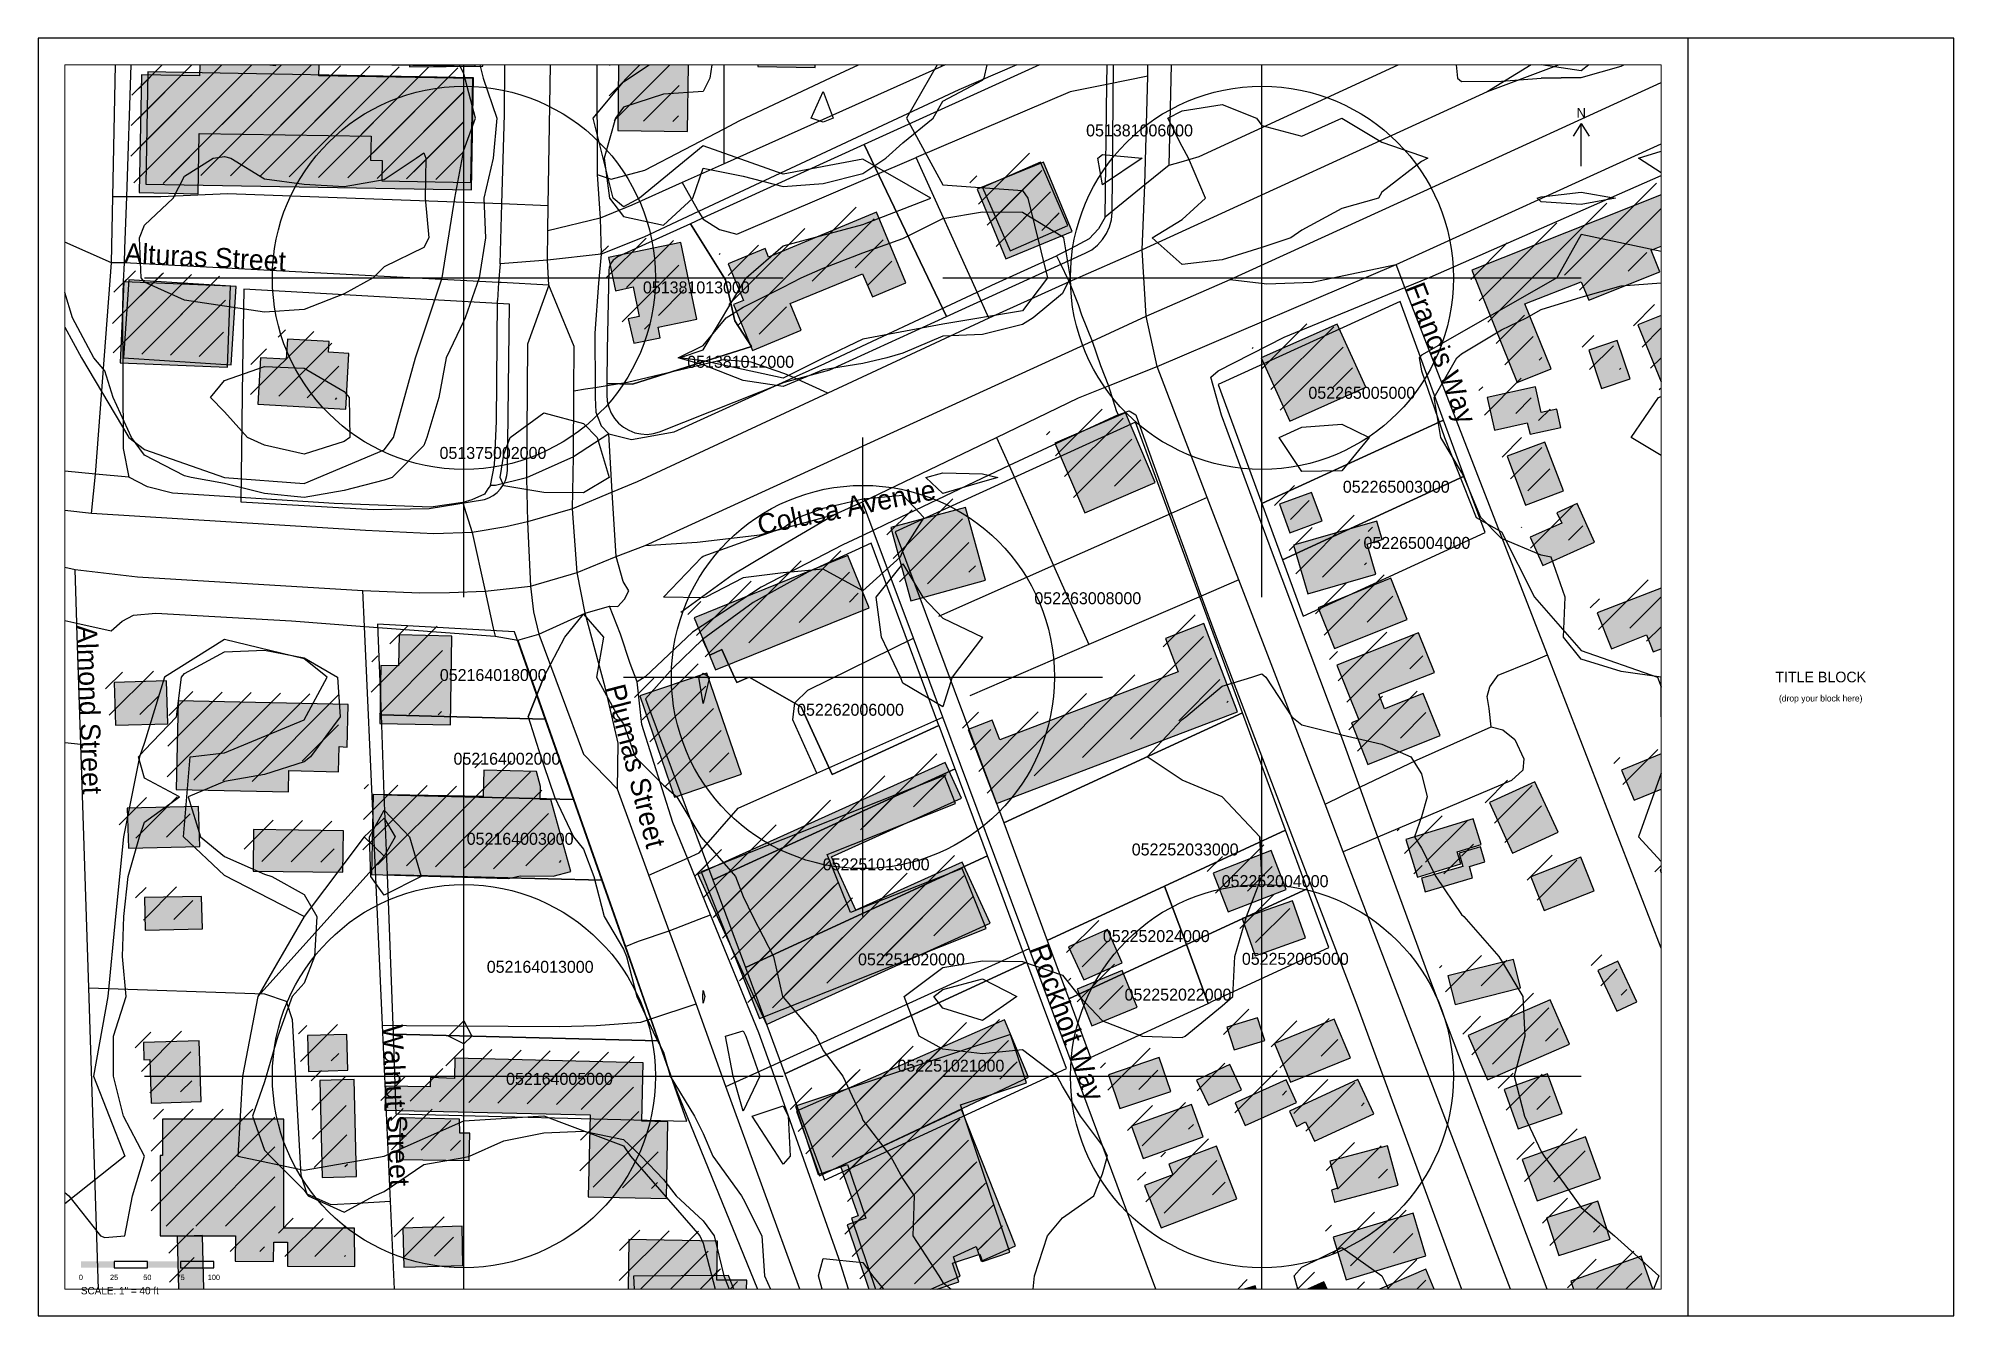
# Paper-space layout 'NEAR 40-scale' of a CAD drawing. Extents: x 0 to 36, y 0 to 24.
# The model-space entities are those that its viewports show. They can reach past a viewport. Long polylines and large blocks are cut down to what shows.
import ezdxf
from ezdxf.enums import TextEntityAlignment as Align

# ---------------------------------------------------------------- set-up
doc = ezdxf.new("R2010")
doc.units = 21
for name, color, linetype in [('ADJOINING_LABELS', 230, 'Continuous'), ('ADJOINING_PARCELS', 241, 'Continuous'), ('BUILDINGS', 9, 'Continuous'), ('CENTER', 1, 'Continuous'), ('CL_LOCAL', 4, 'Continuous'), ('CL_MAJOR', 2, 'Continuous'), ('CL_TRAIL', 6, 'Continuous'), ('CONTOUR_1FT', 251, 'Continuous'), ('CONTOUR_INDEX', 150, 'Continuous'), ('PS_NORTH_ARROW', 7, 'Continuous'), ('PS_SCALE_BAR', 7, 'Continuous'), ('ROAD_LABELS', 3, 'Continuous'), ('SHEET_BORDER', 7, 'Continuous'), ('TITLE_BLOCK', 7, 'Continuous')]:
    doc.layers.add(name, color=color, linetype=linetype)

psp = doc.layouts.new('NEAR 40-scale')

# ---------------------------------------------------------------- texts
at = {"layer": 'PS_NORTH_ARROW'}
psp.add_text('N', height=0.18, dxfattribs=at).set_placement((29, 22.6), align=Align.MIDDLE_CENTER)
at = {"layer": 'PS_SCALE_BAR'}
for s, p in [('0', (0.8, 0.72)), ('25', (1.425, 0.72)), ('50', (2.05, 0.72)), ('75', (2.675, 0.72)), ('100', (3.3, 0.72))]:
    psp.add_text(s, height=0.1, dxfattribs=at).set_placement(p, align=Align.MIDDLE_CENTER)
psp.add_text('SCALE: 1" = 40 ft', height=0.14, dxfattribs=at).set_placement((0.8, 0.4))
at = {"layer": 'TITLE_BLOCK'}
for s, height, p in [('TITLE BLOCK', 0.2, (33.5, 12)), ('(drop your block here)', 0.12, (33.5, 11.6))]:
    psp.add_text(s, height=height, dxfattribs=at).set_placement(p, align=Align.MIDDLE_CENTER)

msp = doc.modelspace()

# ---------------------------------------------------------------- texts
at = {"layer": 'ADJOINING_LABELS'}
for s, p in [('051381006000', (6670489, 2177771.6)), ('051381013000', (6670155.8, 2177653.6)), ('051381012000', (6670189.1, 2177597.7)), ('052265005000', (6670656.1, 2177574.4)), ('051375002000', (6670002.9, 2177529.2)), ('052265003000', (6670682, 2177503.8)), ('052265004000', (6670697.5, 2177461.6)), ('052263008000', (6670450.1, 2177420)), ('052164018000', (6670003.1, 2177362.3)), ('052262006000', (6670271.7, 2177336.2)), ('052164002000', (6670013.4, 2177299.4)), ('052164003000', (6670023.3, 2177239.2)), ('052252033000', (6670523.3, 2177231.2)), ('052251013000', (6670291, 2177220)), ('052252004000', (6670590.9, 2177207.4)), ('052252024000', (6670501.6, 2177166.1)), ('052164013000', (6670038.4, 2177143)), ('052251020000', (6670317.5, 2177148.6)), ('052252005000', (6670606.1, 2177149)), ('052252022000', (6670517.9, 2177122.1)), ('052164005000', (6670052.9, 2177058.8)), ('052251021000', (6670347.2, 2177068.7))]:
    msp.add_text(s, height=9, dxfattribs=at).set_placement(p)
at = {"layer": 'ROAD_LABELS'}
for s, rotation, p in [('Alturas Street', 357.0944, (6669765.7, 2177676.5)), ('Francis Way', 291.1946, (6670728.7, 2177658.1)), ('Colusa Avenue', 11.4361, (6670243.6, 2177472.1)), ('Almond Street', 271.8772, (6669730.3, 2177404)), ('Plumas Street', 284.3087, (6670127.5, 2177357.6)), ('Rockholt Way', 290.4347, (6670446.1, 2177161.2)), ('Walnut Street', 272.605, (6669960.1, 2177103.7))]:
    msp.add_text(s, height=15, rotation=rotation, dxfattribs=at).set_placement(p)

# ---------------------------------------------------------------- hatches: boundary and pattern name
at = {"layer": 'BUILDINGS_HATCH'}
for points in [[(6670340.8, 2177979.1), (6670290.3, 2177980), (6670290, 2177970.8), (6670275, 2177971.1), (6670274.5, 2177953.7), (6670244.5, 2177953.9), (6670242.2, 2177824.2), (6670285.3, 2177823.3), (6670285.2, 2177831.7), (6670308.2, 2177831.4), (6670308.9, 2177867.5), (6670338.7, 2177867.3)], [(6670029.7, 2177824.4), (6670031.1, 2177906), (6669977.8, 2177906.9), (6669977.1, 2177858.4), (6669890, 2177859.9), (6669889.8, 2177845.3), (6669879.9, 2177845.7), (6669880.1, 2177857.7), (6669783.1, 2177859.1), (6669782.7, 2177830), (6669822.7, 2177829.4), (6669822.4, 2177817), (6669778.8, 2177817.9), (6669777.1, 2177729.4), (6669821.4, 2177728.5), (6669822.1, 2177773.7), (6669951.4, 2177771.7), (6669950.9, 2177753.8), (6669959.7, 2177753.5), (6669959.5, 2177738.2), (6670026.4, 2177737), (6670027.8, 2177815), (6669912.1, 2177817), (6669912.3, 2177826.1)], [(6669980.4, 2177824), (6670035.5, 2177824.3), (6670035.1, 2177907.4), (6669980, 2177907.2)], [(6669784.3, 2177831.5), (6669879.9, 2177825), (6669881.9, 2177854.5), (6669786.3, 2177861)], [(6670190.2, 2177835.7), (6670137.7, 2177836.5), (6670136.9, 2177776.1), (6670189.3, 2177775.2)], [(6669782.1, 2177735.8), (6670027, 2177731.5), (6670028.5, 2177815.7), (6669783.5, 2177820)], [(6670407.2, 2177732), (6670428.7, 2177679.7), (6670478.4, 2177700), (6670456.9, 2177752.3)], [(6670431.9, 2177685.5), (6670475.2, 2177704.7), (6670454.6, 2177752.3), (6670411, 2177733.2)], [(6670779.1, 2177671), (6670813, 2177586.6), (6670838.7, 2177596.9), (6670818.9, 2177645.7), (6670861.1, 2177662.2), (6670866.9, 2177648.4), (6670920.4, 2177669.8), (6670913.8, 2177686.1), (6670943.5, 2177698.3), (6670930.3, 2177731.4)], [(6670250.1, 2177680.8), (6670247.6, 2177687.3), (6670219.8, 2177675.9), (6670231.3, 2177648.3), (6670223.9, 2177645.3), (6670238.2, 2177610.8), (6670274.8, 2177625.9), (6670266.5, 2177645.9), (6670320.8, 2177668.3), (6670328.3, 2177650.9), (6670353.5, 2177661.5), (6670331.4, 2177714.6)], [(6669595, 2177669.6), (6669593, 2177551.6), (6669619.6, 2177551), (6669620.3, 2177583.1), (6669714.2, 2177581.6), (6669715.6, 2177658.1), (6669613, 2177705.8), (6669602.5, 2177706.1), (6669602.1, 2177669.3)], [(6669627.8, 2177573.5), (6669719, 2177573.4), (6669719.3, 2177648.2), (6669627.5, 2177697.6)], [(6670129.9, 2177680.6), (6670135.1, 2177655.5), (6670148.4, 2177658.5), (6670153, 2177636.3), (6670144.8, 2177634.4), (6670148.9, 2177616.2), (6670168.7, 2177620.3), (6670167.3, 2177628.3), (6670196.4, 2177634.3), (6670184.3, 2177691.8)], [(6669765.5, 2177662.3), (6669762.9, 2177601.5), (6669843.5, 2177598.2), (6669845.8, 2177659)], [(6669765.4, 2177605.1), (6669846.2, 2177599.9), (6669849.9, 2177658.7), (6669769.2, 2177663.9)], [(6670642.1, 2177557.5), (6670699.2, 2177583.2), (6670677.8, 2177630.5), (6670620.6, 2177605.1)], [(6670959.1, 2177568.7), (6670953.9, 2177581.4), (6670988.5, 2177595.4), (6670974.7, 2177629.9), (6670936.8, 2177614.5), (6670926.5, 2177639.2), (6670903.8, 2177630), (6670933, 2177558.4)], [(6669866.3, 2177570.3), (6669932.4, 2177566.5), (6669934.8, 2177608.4), (6669919.5, 2177609.5), (6669920, 2177617.5), (6669888.5, 2177619.2), (6669887.7, 2177604.2), (6669868.4, 2177605.2)], [(6670888.3, 2177618.3), (6670867, 2177610.9), (6670876.5, 2177582.2), (6670898, 2177589.5)], [(6670796.1, 2177550.9), (6670820.7, 2177556.4), (6670822.8, 2177547.7), (6670846, 2177552.9), (6670842.8, 2177566.7), (6670831.2, 2177564.1), (6670826.9, 2177583.4), (6670790.6, 2177575.3)], [(6670465.4, 2177541.1), (6670488.1, 2177488.7), (6670541, 2177511.6), (6670518.7, 2177563.9)], [(6670929.4, 2177540.9), (6670936.3, 2177524.5), (6670925.3, 2177520.1), (6670934.4, 2177497.9), (6670993.6, 2177522.6), (6670977.6, 2177560.7)], [(6670805.5, 2177531.2), (6670819.3, 2177494.5), (6670847.9, 2177505.2), (6670833.9, 2177541.9)], [(6670634.4, 2177495.2), (6670642.1, 2177473.7), (6670666.5, 2177482.6), (6670658.4, 2177504)], [(6670342.3, 2177477.6), (6670357.3, 2177422.6), (6670413.4, 2177438.2), (6670398.4, 2177492.7)], [(6670706.9, 2177442.7), (6670700.3, 2177465.2), (6670711.6, 2177468.6), (6670707.6, 2177482.4), (6670645, 2177464.3), (6670655.7, 2177427.9)], [(6670871.3, 2177466.7), (6670858.2, 2177495.8), (6670842.9, 2177488.8), (6670846.6, 2177480.8), (6670822.8, 2177470.5), (6670832.3, 2177449)], [(6670194.3, 2177409.9), (6670210.3, 2177370.7), (6670325.8, 2177417.4), (6670309.8, 2177456.7)], [(6670730.3, 2177408.6), (6670718, 2177439.5), (6670663.4, 2177417.4), (6670675.7, 2177386.8)], [(6670873.3, 2177413.5), (6670883.9, 2177386.6), (6670910.2, 2177396.9), (6670915.4, 2177384.2), (6670956.4, 2177400), (6670940.9, 2177439.7)], [(6669958.7, 2177374), (6669958.1, 2177330.3), (6670011.1, 2177329.4), (6670012.2, 2177396.1), (6669972.5, 2177397), (6669972.1, 2177373.7)], [(6670602.7, 2177339.2), (6670577.5, 2177405.4), (6670548.6, 2177394.3), (6670558.1, 2177369.2), (6670424.1, 2177318), (6670418.4, 2177332.9), (6670400.3, 2177325.9), (6670421.5, 2177270.3)], [(6670750.9, 2177368.6), (6670738.9, 2177398.4), (6670677.4, 2177374.1), (6670694.1, 2177333), (6670688.4, 2177330.8), (6670700.7, 2177299.5), (6670755.1, 2177321.3), (6670742.5, 2177352.9), (6670713.3, 2177341.5), (6670709, 2177352.4)], [(6670153.4, 2177351.1), (6670179.5, 2177275.1), (6670229.9, 2177292.4), (6670203.8, 2177368.1)], [(6669758.3, 2177361.1), (6669759.3, 2177329.1), (6669798.7, 2177330), (6669797.7, 2177362.4)], [(6669806.5, 2177347.5), (6669804.8, 2177280.8), (6669889.4, 2177279), (6669889.6, 2177295), (6669927, 2177294.1), (6669927.5, 2177313), (6669933.5, 2177312.7), (6669934.2, 2177344.7)], [(6670035.7, 2177275.6), (6669952.9, 2177277.1), (6669951.7, 2177217), (6670054.7, 2177213.8), (6670063.5, 2177216), (6670088.4, 2177215.7), (6670101.5, 2177219.1), (6670086.5, 2177273.3), (6670078.6, 2177273.2), (6670078.8, 2177283.1), (6670075.9, 2177294.3), (6670036.2, 2177295.3)], [(6670197.2, 2177217.2), (6670248.7, 2177104.2), (6670255.7, 2177107.4), (6670416.8, 2177180.2), (6670395.8, 2177226.2), (6670315.8, 2177190.1), (6670297.5, 2177230.1), (6670395.3, 2177274.2), (6670383, 2177301.1)], [(6670901.1, 2177272.7), (6670932.8, 2177285.9), (6670923.3, 2177308.5), (6670891.6, 2177295.2)], [(6670243.5, 2177108.6), (6670413.9, 2177176.3), (6670395.9, 2177221.4), (6670311.8, 2177188.3), (6670294.3, 2177231.9), (6670390.8, 2177270.2), (6670382.5, 2177291.3), (6670199.6, 2177218.8)], [(6670792.2, 2177271.1), (6670809.6, 2177233), (6670843.9, 2177248.8), (6670826.4, 2177286.6)], [(6669821.6, 2177268.1), (6669768, 2177266.8), (6669769, 2177236.6), (6669822.6, 2177237.9)], [(6670729.3, 2177243.2), (6670738.2, 2177214.8), (6670770.8, 2177224.8), (6670767.9, 2177233.9), (6670786.1, 2177239.4), (6670780, 2177258.7)], [(6669930.6, 2177249.7), (6669863.1, 2177250.8), (6669862.7, 2177219.5), (6669930.2, 2177218.7)], [(6670744, 2177203.9), (6670779.6, 2177214.3), (6670777.1, 2177223), (6670788.7, 2177226.3), (6670785.5, 2177237.6), (6670769.4, 2177232.8), (6670772.2, 2177223), (6670741.1, 2177214.1)], [(6670584.5, 2177217.8), (6670595.7, 2177188.7), (6670639.3, 2177205.7), (6670628.1, 2177234.8)], [(6670871, 2177204.5), (6670861, 2177229.9), (6670823.3, 2177215.2), (6670833.4, 2177189.7)], [(6670931.5, 2177184.3), (6670983.1, 2177199.8), (6670972.4, 2177235.5), (6670920.6, 2177220.3)], [(6669824.6, 2177176), (6669823.9, 2177200.4), (6669781.1, 2177199.5), (6669781.5, 2177175.1)], [(6670653.9, 2177169.3), (6670644.1, 2177197), (6670606.2, 2177183.7), (6670616, 2177155.7)], [(6670516.1, 2177150.5), (6670505, 2177175.6), (6670475.8, 2177162.4), (6670487.3, 2177137.7)], [(6670766.4, 2177119.2), (6670815.5, 2177131.8), (6670810.3, 2177152.9), (6670761, 2177140.6)], [(6670903.1, 2177121.2), (6670888.8, 2177151.7), (6670873.8, 2177144.8), (6670888.1, 2177114.2)], [(6670527.3, 2177117.1), (6670516.2, 2177144.7), (6670482.2, 2177130.7), (6670493.4, 2177103.1)], [(6670852.5, 2177089.3), (6670837.9, 2177122.7), (6670776.2, 2177095.9), (6670790.8, 2177062.5)], [(6670271.2, 2177038.9), (6670288.5, 2176990.5), (6670445.7, 2177064.6), (6670427.6, 2177107.7)], [(6670623.3, 2177092), (6670617.9, 2177109.1), (6670594.9, 2177102.1), (6670600.4, 2177085)], [(6670642.7, 2177060.7), (6670687.8, 2177079.1), (6670675.4, 2177108.2), (6670630.7, 2177089.8)], [(6669904.4, 2177068.9), (6669933.9, 2177069.8), (6669933.2, 2177096.7), (6669903.5, 2177095.9)], [(6670270.4, 2177042.8), (6670287.6, 2176991.5), (6670309.7, 2176998.9), (6670323.5, 2176958.5), (6670309.4, 2176953.7), (6670330.9, 2176890.1), (6670393.2, 2176910.7), (6670388.6, 2176924.9), (6670409, 2176931.5), (6670411, 2176926.1), (6670431.7, 2176933.1), (6670394.6, 2177043.7), (6670444.2, 2177060.3), (6670432.1, 2177096.6)], [(6669786, 2177045.1), (6669823.7, 2177046.4), (6669822.1, 2177091.9), (6669780.4, 2177090.6), (6669780.7, 2177077.5), (6669785, 2177077.9)], [(6670173.4, 2176973.5), (6670174.6, 2177031.1), (6670155, 2177031.4), (6670156, 2177075.4), (6670014.4, 2177078.8), (6670014.2, 2177063.5), (6669996.1, 2177064.2), (6669995.8, 2177057.3), (6669962.3, 2177057.9), (6669961.8, 2177039.7), (6670116.1, 2177036.3), (6670114.7, 2176974.7)], [(6670552.6, 2177053.8), (6670544, 2177079.3), (6670505.7, 2177066.3), (6670514.3, 2177040.9)], [(6670605.9, 2177055.1), (6670597, 2177074), (6670572.1, 2177062.3), (6670581, 2177043.4)], [(6670803.3, 2177055.2), (6670813.9, 2177025.8), (6670846.8, 2177037.2), (6670835.9, 2177067)], [(6669913, 2177062), (6669914.7, 2176989.2), (6669940.5, 2176990), (6669938.8, 2177062.9)], [(6670647.1, 2177045.5), (6670639.3, 2177062.5), (6670601.1, 2177045.3), (6670608.6, 2177028.2)], [(6670642, 2177038.9), (6670647.1, 2177027.6), (6670653.9, 2177030.9), (6670660.8, 2177016.4), (6670705.2, 2177037), (6670693.2, 2177062.8)], [(6670304.4, 2176997.7), (6670317.5, 2176960.3), (6670312.6, 2176958.7), (6670336.1, 2176889.1), (6670394.2, 2176915.1), (6670389.2, 2176929.5), (6670406.3, 2176937.2), (6670410.1, 2176926.2), (6670435.9, 2176937.7), (6670395.2, 2177040.2)], [(6670577.1, 2177019.7), (6670568.2, 2177044), (6670523.2, 2177027.8), (6670531.8, 2177003.4)], [(6669885.9, 2176951.2), (6669885.9, 2177033.1), (6669794.5, 2177033.1), (6669794.6, 2177005.8), (6669792.9, 2177005.8), (6669792.9, 2176945.3), (6669849.4, 2176945.2), (6669849.2, 2176926.3), (6669878.1, 2176926), (6669878.3, 2176940.6), (6669888.5, 2176940.6), (6669888.6, 2176922.4), (6669939.1, 2176922.3), (6669939, 2176951.1)], [(6670018, 2177033), (6669973.2, 2177033.9), (6669972.8, 2177002.6), (6670025.2, 2177002), (6670025.7, 2177022.4), (6670018.1, 2177022.4)], [(6670602.3, 2176973.2), (6670587.1, 2177012.8), (6670551.1, 2176999.2), (6670554.3, 2176991.2), (6670533, 2176983.1), (6670545.4, 2176951.4)], [(6670673.4, 2176979.6), (6670675.7, 2176970.6), (6670723.6, 2176983.5), (6670715.5, 2177013), (6670672.2, 2177001.5), (6670678, 2176981.1)], [(6670828, 2176971.6), (6670875.6, 2176988.5), (6670864.4, 2177019.8), (6670816.8, 2177002.8)], [(6670882.9, 2176942.7), (6670873.7, 2176971.4), (6670835.2, 2176958.8), (6670844.4, 2176930.5)], [(6669976, 2176921.7), (6670020.5, 2176923), (6670019.8, 2176952.5), (6669975.3, 2176951.2)], [(6670684.5, 2176912.3), (6670744.3, 2176930.4), (6670734.8, 2176962.4), (6670674.7, 2176944.3)], [(6669825.7, 2176903.2), (6669824.7, 2176945.5), (6669805.7, 2176944.7), (6669806.7, 2176902.8)], [(6670063.8, 2176794.2), (6670253.9, 2176791), (6670254.5, 2176838.4), (6670232.4, 2176838.7), (6670233.8, 2176911.9), (6670211.4, 2176912.1), (6670211.8, 2176941.3), (6670145.2, 2176942.5), (6670144.3, 2176883.4), (6670155.7, 2176883.1), (6670155.2, 2176852.9), (6670064.7, 2176854.3)], [(6670685.1, 2176894.8), (6670698.3, 2176864.3), (6670757.5, 2176889.7), (6670744.3, 2176920.2)], [(6670863, 2176883.9), (6670916, 2176902.7), (6670906.2, 2176930), (6670853.3, 2176911.2)], [(6670068.9, 2176797), (6670268.4, 2176792.1), (6670220.1, 2176915.4), (6670148.6, 2176915.1), (6670151.7, 2176856.5), (6670071.6, 2176856.7)], [(6670596.6, 2176902.1), (6670599.8, 2176890.8), (6670579.4, 2176884.9), (6670586.6, 2176859.1), (6670626.5, 2176870.2), (6670616.2, 2176907.7)], [(6670655.7, 2176886), (6670674.9, 2176894.4), (6670667.8, 2176910.8), (6670648.5, 2176902.3)]]:
    msp.add_hatch(color=251, dxfattribs=at).paths.add_polyline_path(points)
at = {"layer": 'BUILDINGS_SHADOW'}
h = msp.add_hatch(dxfattribs=at)
h.set_pattern_fill('ANSI31', scale=5)
h.paths.add_polyline_path([(6670334, 2177986.5), (6670283.5, 2177987.3), (6670283.3, 2177978.2), (6670268.3, 2177978.5), (6670267.8, 2177961), (6670237.7, 2177961.3), (6670235.4, 2177831.6), (6670278.5, 2177830.7), (6670278.5, 2177839.1), (6670301.5, 2177838.8), (6670302.2, 2177874.9), (6670331.9, 2177874.6)])
h = msp.add_hatch(dxfattribs=at)
h.set_pattern_fill('ANSI31', scale=5)
h.paths.add_polyline_path([(6670023, 2177831.8), (6670024.3, 2177913.4), (6669971, 2177914.3), (6669970.4, 2177865.8), (6669883.3, 2177867.3), (6669883.1, 2177852.7), (6669873.1, 2177853), (6669873.4, 2177865.1), (6669776.4, 2177866.5), (6669775.9, 2177837.3), (6669815.9, 2177836.8), (6669815.7, 2177824.4), (6669772, 2177825.3), (6669770.4, 2177736.8), (6669814.6, 2177735.9), (6669815.3, 2177781), (6669944.6, 2177779), (6669944.2, 2177761.2), (6669952.9, 2177760.9), (6669952.7, 2177745.6), (6670019.7, 2177744.4), (6670021, 2177822.3), (6669905.3, 2177824.4), (6669905.6, 2177833.5)])
h = msp.add_hatch(dxfattribs=at)
h.set_pattern_fill('ANSI31', scale=5)
h.paths.add_polyline_path([(6670183.5, 2177843.1), (6670131, 2177843.9), (6670130.1, 2177783.5), (6670182.6, 2177782.6)])
h = msp.add_hatch(dxfattribs=at)
h.set_pattern_fill('ANSI31', scale=5)
h.paths.add_polyline_path([(6669775.3, 2177743.1), (6670020.3, 2177738.9), (6670021.7, 2177823.1), (6669776.8, 2177827.4)])
h = msp.add_hatch(dxfattribs=at)
h.set_pattern_fill('ANSI31', scale=5)
h.paths.add_polyline_path([(6670400.5, 2177739.3), (6670422, 2177687.1), (6670471.6, 2177707.4), (6670450.1, 2177759.6)])
h = msp.add_hatch(dxfattribs=at)
h.set_pattern_fill('ANSI31', scale=5)
h.paths.add_polyline_path([(6670425.2, 2177692.9), (6670468.5, 2177712), (6670447.9, 2177759.7), (6670404.3, 2177740.5)])
h = msp.add_hatch(dxfattribs=at)
h.set_pattern_fill('ANSI31', scale=5)
h.paths.add_polyline_path([(6670772.4, 2177678.4), (6670806.2, 2177594), (6670832, 2177604.3), (6670812.2, 2177653), (6670854.4, 2177669.6), (6670860.1, 2177655.8), (6670913.6, 2177677.1), (6670907, 2177693.5), (6670936.8, 2177705.7), (6670923.6, 2177738.7)])
h = msp.add_hatch(dxfattribs=at)
h.set_pattern_fill('ANSI31', scale=5)
h.paths.add_polyline_path([(6670243.4, 2177688.2), (6670240.8, 2177694.7), (6670213.1, 2177683.3), (6670224.5, 2177655.7), (6670217.2, 2177652.7), (6670231.5, 2177618.2), (6670268, 2177633.3), (6670259.7, 2177653.3), (6670314.1, 2177675.7), (6670321.5, 2177658.3), (6670346.7, 2177668.9), (6670324.6, 2177722)])
h = msp.add_hatch(dxfattribs=at)
h.set_pattern_fill('ANSI31', scale=5)
h.paths.add_polyline_path([(6670123.1, 2177688), (6670128.3, 2177662.9), (6670141.7, 2177665.9), (6670146.3, 2177643.7), (6670138.1, 2177641.8), (6670142.1, 2177623.6), (6670162, 2177627.7), (6670160.5, 2177635.7), (6670189.7, 2177641.7), (6670177.5, 2177699.2)])
h = msp.add_hatch(dxfattribs=at)
h.set_pattern_fill('ANSI31', scale=5)
h.paths.add_polyline_path([(6669758.8, 2177669.7), (6669756.2, 2177608.9), (6669836.7, 2177605.6), (6669839, 2177666.4)])
h = msp.add_hatch(dxfattribs=at)
h.set_pattern_fill('ANSI31', scale=5)
h.paths.add_polyline_path([(6669758.7, 2177612.5), (6669839.4, 2177607.3), (6669843.2, 2177666.1), (6669762.5, 2177671.3)])
h = msp.add_hatch(dxfattribs=at)
h.set_pattern_fill('ANSI31', scale=5)
h.paths.add_polyline_path([(6670952.3, 2177576.1), (6670947.2, 2177588.8), (6670981.7, 2177602.8), (6670968, 2177637.3), (6670930, 2177621.9), (6670919.7, 2177646.6), (6670897.1, 2177637.4), (6670926.3, 2177565.8)])
h = msp.add_hatch(dxfattribs=at)
h.set_pattern_fill('ANSI31', scale=5)
h.paths.add_polyline_path([(6669859.6, 2177577.6), (6669925.7, 2177573.9), (6669928, 2177615.8), (6669912.7, 2177616.8), (6669913.2, 2177624.8), (6669881.8, 2177626.5), (6669881, 2177611.6), (6669861.7, 2177612.6)])
h = msp.add_hatch(dxfattribs=at)
h.set_pattern_fill('ANSI31', scale=5)
h.paths.add_polyline_path([(6670635.3, 2177564.9), (6670692.5, 2177590.6), (6670671, 2177637.9), (6670613.8, 2177612.5)])
h = msp.add_hatch(dxfattribs=at)
h.set_pattern_fill('ANSI31', scale=5)
h.paths.add_polyline_path([(6670881.5, 2177625.7), (6670860.3, 2177618.3), (6670869.8, 2177589.6), (6670891.3, 2177596.9)])
h = msp.add_hatch(dxfattribs=at)
h.set_pattern_fill('ANSI31', scale=5)
h.paths.add_polyline_path([(6670789.3, 2177558.3), (6670814, 2177563.8), (6670816, 2177555.1), (6670839.3, 2177560.3), (6670836.1, 2177574.1), (6670824.5, 2177571.5), (6670820.1, 2177590.8), (6670783.9, 2177582.6)])
h = msp.add_hatch(dxfattribs=at)
h.set_pattern_fill('ANSI31', scale=5)
h.paths.add_polyline_path([(6670458.7, 2177548.5), (6670481.3, 2177496.1), (6670534.2, 2177518.9), (6670511.9, 2177571.3)])
h = msp.add_hatch(dxfattribs=at)
h.set_pattern_fill('ANSI31', scale=5)
h.paths.add_polyline_path([(6670922.7, 2177548.3), (6670929.6, 2177531.9), (6670918.5, 2177527.5), (6670927.7, 2177505.3), (6670986.9, 2177530), (6670970.8, 2177568.1)])
h = msp.add_hatch(dxfattribs=at)
h.set_pattern_fill('ANSI31', scale=5)
h.paths.add_polyline_path([(6670798.8, 2177538.6), (6670812.6, 2177501.9), (6670841.2, 2177512.6), (6670827.1, 2177549.3)])
h = msp.add_hatch(dxfattribs=at)
h.set_pattern_fill('ANSI31', scale=5)
h.paths.add_polyline_path([(6670627.6, 2177502.6), (6670635.4, 2177481.1), (6670659.7, 2177490), (6670651.7, 2177511.4)])
h = msp.add_hatch(dxfattribs=at)
h.set_pattern_fill('ANSI31', scale=5)
h.paths.add_polyline_path([(6670335.6, 2177485), (6670350.6, 2177430), (6670406.6, 2177445.6), (6670391.7, 2177500.1)])
h = msp.add_hatch(dxfattribs=at)
h.set_pattern_fill('ANSI31', scale=5)
h.paths.add_polyline_path([(6670864.6, 2177474.1), (6670851.4, 2177503.2), (6670836.1, 2177496.2), (6670839.8, 2177488.2), (6670816.1, 2177477.9), (6670825.5, 2177456.4)])
h = msp.add_hatch(dxfattribs=at)
h.set_pattern_fill('ANSI31', scale=5)
h.paths.add_polyline_path([(6670700.2, 2177450.1), (6670693.6, 2177472.6), (6670704.9, 2177475.9), (6670700.9, 2177489.8), (6670638.3, 2177471.7), (6670648.9, 2177435.3)])
h = msp.add_hatch(dxfattribs=at)
h.set_pattern_fill('ANSI31', scale=5)
h.paths.add_polyline_path([(6670187.5, 2177417.3), (6670203.6, 2177378), (6670319.1, 2177424.8), (6670303, 2177464.1)])
h = msp.add_hatch(dxfattribs=at)
h.set_pattern_fill('ANSI31', scale=5)
h.paths.add_polyline_path([(6670723.6, 2177415.9), (6670711.3, 2177446.8), (6670656.6, 2177424.8), (6670668.9, 2177394.2)])
h = msp.add_hatch(dxfattribs=at)
h.set_pattern_fill('ANSI31', scale=5)
h.paths.add_polyline_path([(6670866.5, 2177420.9), (6670877.1, 2177394), (6670903.4, 2177404.3), (6670908.6, 2177391.6), (6670949.7, 2177407.4), (6670934.2, 2177447.1)])
h = msp.add_hatch(dxfattribs=at)
h.set_pattern_fill('ANSI31', scale=5)
h.paths.add_polyline_path([(6670596, 2177346.6), (6670570.7, 2177412.7), (6670541.8, 2177401.7), (6670551.3, 2177376.6), (6670417.4, 2177325.4), (6670411.6, 2177340.3), (6670393.5, 2177333.3), (6670414.7, 2177277.7)])
h = msp.add_hatch(dxfattribs=at)
h.set_pattern_fill('ANSI31', scale=5)
h.paths.add_polyline_path([(6669952, 2177381.4), (6669951.3, 2177337.7), (6670004.4, 2177336.8), (6670005.5, 2177403.4), (6669965.8, 2177404.4), (6669965.3, 2177381.1)])
h = msp.add_hatch(dxfattribs=at)
h.set_pattern_fill('ANSI31', scale=5)
h.paths.add_polyline_path([(6670744.2, 2177376), (6670732.1, 2177405.8), (6670670.7, 2177381.5), (6670687.3, 2177340.4), (6670681.6, 2177338.2), (6670694, 2177306.9), (6670748.3, 2177328.6), (6670735.7, 2177360.3), (6670706.6, 2177348.8), (6670702.3, 2177359.8)])
h = msp.add_hatch(dxfattribs=at)
h.set_pattern_fill('ANSI31', scale=5)
h.paths.add_polyline_path([(6669751.5, 2177368.5), (6669752.5, 2177336.5), (6669791.9, 2177337.3), (6669790.9, 2177369.8)])
h = msp.add_hatch(dxfattribs=at)
h.set_pattern_fill('ANSI31', scale=5)
h.paths.add_polyline_path([(6670146.6, 2177358.5), (6670172.8, 2177282.5), (6670223.2, 2177299.8), (6670197.1, 2177375.5)])
h = msp.add_hatch(dxfattribs=at)
h.set_pattern_fill('ANSI31', scale=5)
h.paths.add_polyline_path([(6669799.8, 2177354.9), (6669798.1, 2177288.2), (6669882.6, 2177286.4), (6669882.8, 2177302.4), (6669920.3, 2177301.5), (6669920.8, 2177320.4), (6669926.7, 2177320.1), (6669927.4, 2177352.1)])
h = msp.add_hatch(dxfattribs=at)
h.set_pattern_fill('ANSI31', scale=5)
h.paths.add_polyline_path([(6670894.3, 2177280.1), (6670926, 2177293.3), (6670916.6, 2177315.9), (6670884.9, 2177302.6)])
h = msp.add_hatch(dxfattribs=at)
h.set_pattern_fill('ANSI31', scale=5)
h.paths.add_polyline_path([(6670029, 2177283), (6669946.2, 2177284.5), (6669945, 2177224.4), (6670048, 2177221.1), (6670056.7, 2177223.4), (6670081.7, 2177223.1), (6670094.7, 2177226.4), (6670079.8, 2177280.6), (6670071.8, 2177280.6), (6670072.1, 2177290.4), (6670069.2, 2177301.7), (6670029.5, 2177302.7)])
h = msp.add_hatch(dxfattribs=at)
h.set_pattern_fill('ANSI31', scale=5)
h.paths.add_polyline_path([(6670190.5, 2177224.6), (6670241.9, 2177111.6), (6670248.9, 2177114.8), (6670410, 2177187.6), (6670389, 2177233.6), (6670309, 2177197.4), (6670290.8, 2177237.4), (6670388.5, 2177281.6), (6670376.2, 2177308.5)])
h = msp.add_hatch(dxfattribs=at)
h.set_pattern_fill('ANSI31', scale=5)
h.paths.add_polyline_path([(6670236.7, 2177116), (6670407.2, 2177183.7), (6670389.1, 2177228.8), (6670305, 2177195.6), (6670287.5, 2177239.3), (6670384.1, 2177277.6), (6670375.8, 2177298.6), (6670192.9, 2177226.1)])
h = msp.add_hatch(dxfattribs=at)
h.set_pattern_fill('ANSI31', scale=5)
h.paths.add_polyline_path([(6670785.4, 2177278.5), (6670802.9, 2177240.4), (6670837.1, 2177256.2), (6670819.7, 2177294)])
h = msp.add_hatch(dxfattribs=at)
h.set_pattern_fill('ANSI31', scale=5)
h.paths.add_polyline_path([(6669814.9, 2177275.5), (6669761.3, 2177274.2), (6669762.3, 2177244), (6669815.9, 2177245.3)])
h = msp.add_hatch(dxfattribs=at)
h.set_pattern_fill('ANSI31', scale=5)
h.paths.add_polyline_path([(6670722.6, 2177250.6), (6670731.5, 2177222.2), (6670764.1, 2177232.2), (6670761.2, 2177241.3), (6670779.3, 2177246.8), (6670773.3, 2177266.1)])
h = msp.add_hatch(dxfattribs=at)
h.set_pattern_fill('ANSI31', scale=5)
h.paths.add_polyline_path([(6669923.9, 2177257), (6669856.4, 2177258.2), (6669855.9, 2177226.9), (6669923.4, 2177226.1)])
h = msp.add_hatch(dxfattribs=at)
h.set_pattern_fill('ANSI31', scale=5)
h.paths.add_polyline_path([(6670577.8, 2177225.2), (6670588.9, 2177196.1), (6670632.5, 2177213.1), (6670621.4, 2177242.1)])
h = msp.add_hatch(dxfattribs=at)
h.set_pattern_fill('ANSI31', scale=5)
h.paths.add_polyline_path([(6670737.2, 2177211.3), (6670772.9, 2177221.7), (6670770.3, 2177230.4), (6670781.9, 2177233.7), (6670778.8, 2177245), (6670762.6, 2177240.2), (6670765.5, 2177230.4), (6670734.3, 2177221.5)])
h = msp.add_hatch(dxfattribs=at)
h.set_pattern_fill('ANSI31', scale=5)
h.paths.add_polyline_path([(6670864.3, 2177211.8), (6670854.2, 2177237.3), (6670816.6, 2177222.6), (6670826.6, 2177197.1)])
h = msp.add_hatch(dxfattribs=at)
h.set_pattern_fill('ANSI31', scale=5)
h.paths.add_polyline_path([(6670924.8, 2177191.7), (6670976.3, 2177207.2), (6670965.7, 2177242.9), (6670913.8, 2177227.7)])
h = msp.add_hatch(dxfattribs=at)
h.set_pattern_fill('ANSI31', scale=5)
h.paths.add_polyline_path([(6669817.8, 2177183.4), (6669817.1, 2177207.8), (6669774.3, 2177206.9), (6669774.7, 2177182.5)])
h = msp.add_hatch(dxfattribs=at)
h.set_pattern_fill('ANSI31', scale=5)
h.paths.add_polyline_path([(6670647.2, 2177176.7), (6670637.4, 2177204.3), (6670599.5, 2177191.1), (6670609.2, 2177163.1)])
h = msp.add_hatch(dxfattribs=at)
h.set_pattern_fill('ANSI31', scale=5)
h.paths.add_polyline_path([(6670509.4, 2177157.9), (6670498.2, 2177183), (6670469.1, 2177169.7), (6670480.5, 2177145)])
h = msp.add_hatch(dxfattribs=at)
h.set_pattern_fill('ANSI31', scale=5)
h.paths.add_polyline_path([(6670959.5, 2177158.7), (6670948, 2177188.5), (6670922, 2177178.6), (6670933.5, 2177148.8)])
h = msp.add_hatch(dxfattribs=at)
h.set_pattern_fill('ANSI31', scale=5)
h.paths.add_polyline_path([(6670520.6, 2177124.4), (6670509.4, 2177152.1), (6670475.4, 2177138.1), (6670486.6, 2177110.5)])
h = msp.add_hatch(dxfattribs=at)
h.set_pattern_fill('ANSI31', scale=5)
h.paths.add_polyline_path([(6670759.7, 2177126.5), (6670808.7, 2177139.1), (6670803.5, 2177160.2), (6670754.2, 2177148)])
h = msp.add_hatch(dxfattribs=at)
h.set_pattern_fill('ANSI31', scale=5)
h.paths.add_polyline_path([(6670896.4, 2177128.6), (6670882.1, 2177159.1), (6670867.1, 2177152.1), (6670881.4, 2177121.6)])
h = msp.add_hatch(dxfattribs=at)
h.set_pattern_fill('ANSI31', scale=5)
h.paths.add_polyline_path([(6670845.8, 2177096.7), (6670831.1, 2177130.1), (6670769.4, 2177103.3), (6670784, 2177069.8)])
h = msp.add_hatch(dxfattribs=at)
h.set_pattern_fill('ANSI31', scale=5)
h.paths.add_polyline_path([(6670264.4, 2177046.3), (6670281.8, 2176997.9), (6670438.9, 2177072), (6670420.9, 2177115.1)])
h = msp.add_hatch(dxfattribs=at)
h.set_pattern_fill('ANSI31', scale=5)
h.paths.add_polyline_path([(6670616.6, 2177099.4), (6670611.1, 2177116.4), (6670588.2, 2177109.4), (6670593.6, 2177092.3)])
h = msp.add_hatch(dxfattribs=at)
h.set_pattern_fill('ANSI31', scale=5)
h.paths.add_polyline_path([(6670636, 2177068.1), (6670681, 2177086.5), (6670668.7, 2177115.6), (6670624, 2177097.2)])
h = msp.add_hatch(dxfattribs=at)
h.set_pattern_fill('ANSI31', scale=5)
h.paths.add_polyline_path([(6669779.2, 2177052.5), (6669816.9, 2177053.7), (6669815.3, 2177099.3), (6669773.6, 2177098), (6669774, 2177084.9), (6669778.2, 2177085.3)])
h = msp.add_hatch(dxfattribs=at)
h.set_pattern_fill('ANSI31', scale=5)
h.paths.add_polyline_path([(6669897.7, 2177076.3), (6669927.2, 2177077.1), (6669926.5, 2177104.1), (6669896.7, 2177103.2)])
h = msp.add_hatch(dxfattribs=at)
h.set_pattern_fill('ANSI31', scale=5)
h.paths.add_polyline_path([(6670263.7, 2177050.2), (6670280.9, 2176998.9), (6670303, 2177006.2), (6670316.8, 2176965.9), (6670302.6, 2176961.1), (6670324.2, 2176897.4), (6670386.5, 2176918.1), (6670381.9, 2176932.3), (6670402.3, 2176938.9), (6670404.3, 2176933.5), (6670424.9, 2176940.5), (6670387.9, 2177051), (6670437.5, 2177067.6), (6670425.4, 2177104)])
h = msp.add_hatch(dxfattribs=at)
h.set_pattern_fill('ANSI31', scale=5)
h.paths.add_polyline_path([(6670166.7, 2176980.9), (6670167.8, 2177038.5), (6670148.3, 2177038.7), (6670149.2, 2177082.8), (6670007.7, 2177086.2), (6670007.5, 2177070.9), (6669989.3, 2177071.6), (6669989.1, 2177064.7), (6669955.6, 2177065.2), (6669955.1, 2177047), (6670109.4, 2177043.7), (6670108, 2176982.1)])
h = msp.add_hatch(dxfattribs=at)
h.set_pattern_fill('ANSI31', scale=5)
h.paths.add_polyline_path([(6670545.8, 2177061.2), (6670537.2, 2177086.6), (6670499, 2177073.7), (6670507.6, 2177048.3)])
h = msp.add_hatch(dxfattribs=at)
h.set_pattern_fill('ANSI31', scale=5)
h.paths.add_polyline_path([(6670599.1, 2177062.5), (6670590.3, 2177081.4), (6670565.4, 2177069.6), (6670574.2, 2177050.7)])
h = msp.add_hatch(dxfattribs=at)
h.set_pattern_fill('ANSI31', scale=5)
h.paths.add_polyline_path([(6669906.2, 2177069.4), (6669907.9, 2176996.6), (6669933.7, 2176997.4), (6669932, 2177070.2)])
h = msp.add_hatch(dxfattribs=at)
h.set_pattern_fill('ANSI31', scale=5)
h.paths.add_polyline_path([(6670640.3, 2177052.8), (6670632.6, 2177069.9), (6670594.4, 2177052.6), (6670601.8, 2177035.6)])
h = msp.add_hatch(dxfattribs=at)
h.set_pattern_fill('ANSI31', scale=5)
h.paths.add_polyline_path([(6670635.2, 2177046.3), (6670640.4, 2177035), (6670647.2, 2177038.3), (6670654, 2177023.8), (6670698.5, 2177044.3), (6670686.5, 2177070.1)])
h = msp.add_hatch(dxfattribs=at)
h.set_pattern_fill('ANSI31', scale=5)
h.paths.add_polyline_path([(6670796.5, 2177062.6), (6670807.2, 2177033.1), (6670840, 2177044.6), (6670829.1, 2177074.4)])
h = msp.add_hatch(dxfattribs=at)
h.set_pattern_fill('ANSI31', scale=5)
h.paths.add_polyline_path([(6670570.4, 2177027), (6670561.5, 2177051.4), (6670516.4, 2177035.2), (6670525.1, 2177010.8)])
h = msp.add_hatch(dxfattribs=at)
h.set_pattern_fill('ANSI31', scale=5)
h.paths.add_polyline_path([(6669879.2, 2176958.6), (6669879.1, 2177040.5), (6669787.8, 2177040.5), (6669787.9, 2177013.2), (6669786.2, 2177013.2), (6669786.2, 2176952.7), (6669842.6, 2176952.6), (6669842.4, 2176933.7), (6669871.3, 2176933.4), (6669871.6, 2176948), (6669881.8, 2176948), (6669881.8, 2176929.8), (6669932.3, 2176929.7), (6669932.2, 2176958.4)])
h = msp.add_hatch(dxfattribs=at)
h.set_pattern_fill('ANSI31', scale=5)
h.paths.add_polyline_path([(6670011.3, 2177040.3), (6669966.5, 2177041.3), (6669966, 2177009.9), (6670018.5, 2177009.4), (6670019, 2177029.8), (6670011.3, 2177029.8)])
h = msp.add_hatch(dxfattribs=at)
h.set_pattern_fill('ANSI31', scale=5)
h.paths.add_polyline_path([(6670297.7, 2177005.1), (6670310.8, 2176967.7), (6670305.9, 2176966.1), (6670329.3, 2176896.5), (6670387.4, 2176922.5), (6670382.4, 2176936.9), (6670399.5, 2176944.6), (6670403.4, 2176933.6), (6670429.2, 2176945), (6670388.4, 2177047.5)])
h = msp.add_hatch(dxfattribs=at)
h.set_pattern_fill('ANSI31', scale=5)
h.paths.add_polyline_path([(6670821.3, 2176978.9), (6670868.9, 2176995.9), (6670857.7, 2177027.2), (6670810.1, 2177010.2)])
h = msp.add_hatch(dxfattribs=at)
h.set_pattern_fill('ANSI31', scale=5)
h.paths.add_polyline_path([(6670595.5, 2176980.5), (6670580.3, 2177020.2), (6670544.4, 2177006.5), (6670547.5, 2176998.5), (6670526.3, 2176990.4), (6670538.6, 2176958.8)])
h = msp.add_hatch(dxfattribs=at)
h.set_pattern_fill('ANSI31', scale=5)
h.paths.add_polyline_path([(6670666.7, 2176987), (6670669, 2176977.9), (6670716.9, 2176990.9), (6670708.8, 2177020.3), (6670665.5, 2177008.9), (6670671.2, 2176988.5)])
h = msp.add_hatch(dxfattribs=at)
h.set_pattern_fill('ANSI31', scale=5)
h.paths.add_polyline_path([(6670876.2, 2176950), (6670867, 2176978.8), (6670828.4, 2176966.2), (6670837.6, 2176937.9)])
h = msp.add_hatch(dxfattribs=at)
h.set_pattern_fill('ANSI31', scale=5)
h.paths.add_polyline_path([(6670677.7, 2176919.7), (6670737.5, 2176937.8), (6670728, 2176969.8), (6670668, 2176951.7)])
h = msp.add_hatch(dxfattribs=at)
h.set_pattern_fill('ANSI31', scale=5)
h.paths.add_polyline_path([(6669819, 2176910.6), (6669817.9, 2176952.9), (6669798.9, 2176952), (6669800, 2176910.2)])
h = msp.add_hatch(dxfattribs=at)
h.set_pattern_fill('ANSI31', scale=5)
h.paths.add_polyline_path([(6669969.2, 2176929.1), (6670013.7, 2176930.4), (6670013, 2176959.9), (6669968.5, 2176958.6)])
h = msp.add_hatch(dxfattribs=at)
h.set_pattern_fill('ANSI31', scale=5)
h.paths.add_polyline_path([(6670057.1, 2176801.6), (6670247.1, 2176798.4), (6670247.8, 2176845.8), (6670225.7, 2176846), (6670227.1, 2176919.2), (6670204.7, 2176919.5), (6670205.1, 2176948.7), (6670138.4, 2176949.8), (6670137.6, 2176890.8), (6670148.9, 2176890.5), (6670148.5, 2176860.3), (6670058, 2176861.7)])
h = msp.add_hatch(dxfattribs=at)
h.set_pattern_fill('ANSI31', scale=5)
h.paths.add_polyline_path([(6670856.3, 2176891.3), (6670909.2, 2176910.1), (6670899.5, 2176937.4), (6670846.5, 2176918.6)])
h = msp.add_hatch(dxfattribs=at)
h.set_pattern_fill('ANSI31', scale=5)
h.paths.add_polyline_path([(6670062.2, 2176804.4), (6670261.7, 2176799.5), (6670213.3, 2176922.8), (6670141.8, 2176922.5), (6670145, 2176863.9), (6670064.8, 2176864.1)])
h = msp.add_hatch(dxfattribs=at)
h.set_pattern_fill('ANSI31', scale=5)
h.paths.add_polyline_path([(6670678.4, 2176902.2), (6670691.6, 2176871.7), (6670750.7, 2176897.1), (6670737.6, 2176927.6)])
h = msp.add_hatch(dxfattribs=at)
h.set_pattern_fill('ANSI31', scale=5)
h.paths.add_polyline_path([(6670589.9, 2176909.5), (6670593, 2176898.2), (6670572.6, 2176892.3), (6670579.8, 2176866.5), (6670619.8, 2176877.6), (6670609.4, 2176915)])
h = msp.add_hatch(dxfattribs=at)
h.set_pattern_fill('ANSI31', scale=5)
h.paths.add_polyline_path([(6670648.9, 2176893.3), (6670668.2, 2176901.8), (6670661, 2176918.2), (6670641.8, 2176909.7)])

# ---------------------------------------------------------------- linework, layer by layer
at = {"layer": 'ADJOINING_PARCELS'}
for points in [[(6670508, 2177709), (6670508.5, 2177714.5), (6670509.7, 2177828.5), (6670509.3, 2177830.8), (6670508.6, 2177833.2), (6670507.6, 2177835.6), (6670506.2, 2177837.6), (6670504.3, 2177839.2), (6670502.3, 2177840.6), (6670500, 2177841.7), (6670497.6, 2177842.2), (6670495.2, 2177842.6), (6670492.8, 2177842.4), (6670490.4, 2177841.9), (6670322.2, 2177765.6), (6670384.1, 2177636.2), (6670488.4, 2177683.8), (6670493.2, 2177686.4), (6670497.6, 2177689.8), (6670501.2, 2177694), (6670504.3, 2177698.6), (6670506.6, 2177703.7), (6670508, 2177709)], [(6670237.5, 2177613.7), (6670147.9, 2177585.5), (6670128.7, 2177585.8), (6670128.6, 2177577.4), (6670128.9, 2177572.6), (6670130.1, 2177568.1), (6670131.9, 2177563.7), (6670134.5, 2177559.7), (6670137.5, 2177556.1), (6670141.2, 2177553), (6670145.3, 2177550.7), (6670149.7, 2177548.9), (6670154.3, 2177548), (6670159.1, 2177547.6), (6670163.8, 2177548.2), (6670168.3, 2177549.5), (6670262.2, 2177587), (6670296.4, 2177596.1), (6670384.1, 2177636.2), (6670322.2, 2177765.6), (6670203.8, 2177711.7), (6670191.5, 2177706), (6670217.9, 2177663.7), (6670225, 2177633), (6670237.5, 2177613.7)], [(6670130.1, 2177671), (6670129, 2177611.1), (6670128.7, 2177585.8), (6670147.9, 2177585.5), (6670237.5, 2177613.7), (6670225, 2177633), (6670217.9, 2177663.7), (6670191.5, 2177706), (6670136.6, 2177681), (6670134.9, 2177679.7), (6670133.4, 2177678.5), (6670132.2, 2177676.8), (6670131.2, 2177675), (6670130.5, 2177673), (6670130.1, 2177671)], [(6670053.4, 2177516.8), (6670054, 2177520.4), (6670055.6, 2177645.5), (6669855.7, 2177656.9), (6669854.8, 2177597), (6669853.6, 2177497), (6669952.9, 2177491.2), (6669995, 2177492), (6670036.6, 2177498.7), (6670040, 2177500), (6670043.3, 2177501.8), (6670046.3, 2177504), (6670048.8, 2177506.7), (6670050.9, 2177509.9), (6670052.5, 2177513.1), (6670053.4, 2177516.8)], [(6670588.2, 2177585.1), (6670621, 2177495.7), (6670757.8, 2177558.4), (6670725.1, 2177647.5), (6670588.2, 2177585.1)], [(6670345.5, 2177474.5), (6670427.1, 2177255.6), (6670606.5, 2177338.5), (6670526.1, 2177556.8), (6670345.5, 2177474.5)], [(6670621, 2177495.7), (6670636.7, 2177453.3), (6670773.3, 2177516.2), (6670757.8, 2177558.4), (6670621, 2177495.7)], [(6670636.7, 2177453.3), (6670652.2, 2177411.1), (6670788.9, 2177473.8), (6670773.3, 2177516.2), (6670636.7, 2177453.3)], [(6669958.9, 2177336.8), (6670082.3, 2177333.7), (6670059.2, 2177399.2), (6669956.3, 2177405.1), (6669958.9, 2177336.8)], [(6670390.2, 2177296.8), (6670378.4, 2177328.6), (6670378.3, 2177328.8), (6670298, 2177292), (6670274.7, 2177342.9), (6670235.6, 2177365.1), (6670226.5, 2177361.1), (6670219.2, 2177376.9), (6670215.1, 2177386), (6670206, 2177381.8), (6670200.7, 2177393.4), (6670178.3, 2177372), (6670157.8, 2177348.8), (6670208.4, 2177212.8), (6670390.5, 2177296.4), (6670390.2, 2177296.8)], [(6670459.8, 2177167.4), (6670548, 2177208.2), (6670639, 2177250.1), (6670606.5, 2177338.5), (6670427.1, 2177255.6), (6670459.8, 2177167.4)], [(6669961.1, 2177276.7), (6670103.7, 2177273.2), (6670082.3, 2177333.7), (6669958.9, 2177336.8), (6669961.1, 2177276.7)], [(6670208.4, 2177212.8), (6670232.8, 2177147.1), (6670414.8, 2177230.8), (6670390.5, 2177296.4), (6670208.4, 2177212.8)], [(6669963.5, 2177216.7), (6670124.9, 2177212.6), (6670103.7, 2177273.2), (6669961.1, 2177276.7), (6669963.5, 2177216.7)], [(6670548, 2177208.2), (6670564.4, 2177164.2), (6670655.3, 2177206.1), (6670639, 2177250.1), (6670548, 2177208.2)], [(6670232.8, 2177147.1), (6670262.5, 2177067.1), (6670444.5, 2177150.9), (6670414.8, 2177230.8), (6670232.8, 2177147.1)], [(6669968, 2177096.9), (6670167.5, 2177091.9), (6670124.9, 2177212.6), (6669963.5, 2177216.7), (6669968, 2177096.9)], [(6670459.8, 2177167.4), (6670476.1, 2177123.4), (6670564.4, 2177164.2), (6670548, 2177208.2), (6670459.8, 2177167.4)], [(6670580.7, 2177120), (6670584.1, 2177121.7), (6670671.5, 2177161.9), (6670655.3, 2177206.1), (6670564.4, 2177164.2), (6670580.7, 2177120)], [(6670262.5, 2177067.1), (6670292.2, 2176987.1), (6670474.2, 2177071.1), (6670444.5, 2177150.9), (6670262.5, 2177067.1)], [(6670476.1, 2177123.4), (6670492.3, 2177079.4), (6670580.7, 2177120), (6670564.4, 2177164.2), (6670476.1, 2177123.4)], [(6669970.1, 2177037), (6670188.8, 2177031.5), (6670167.5, 2177091.9), (6669968, 2177096.9), (6669970.1, 2177037)]]:
    msp.add_lwpolyline(points, close=True, dxfattribs=at)
at = {"layer": 'BUILDINGS'}
for points in [[(6670340.8, 2177979.1), (6670290.3, 2177980), (6670290, 2177970.8), (6670275, 2177971.1), (6670274.5, 2177953.7), (6670244.5, 2177953.9), (6670242.2, 2177824.2), (6670285.3, 2177823.3), (6670285.2, 2177831.7), (6670308.2, 2177831.4), (6670308.9, 2177867.5), (6670338.7, 2177867.3), (6670340.8, 2177979.1)], [(6669980.4, 2177824), (6670035.5, 2177824.3), (6670035.1, 2177907.4), (6669980, 2177907.2), (6669980.4, 2177824)], [(6669784.3, 2177831.5), (6669879.9, 2177825), (6669881.9, 2177854.5), (6669786.3, 2177861), (6669784.3, 2177831.5)], [(6670190.2, 2177835.7), (6670137.7, 2177836.5), (6670136.9, 2177776.1), (6670189.3, 2177775.2), (6670190.2, 2177835.7)], [(6669782.1, 2177735.8), (6670027, 2177731.5), (6670028.5, 2177815.7), (6669783.5, 2177820), (6669782.1, 2177735.8)], [(6670407.2, 2177732), (6670428.7, 2177679.7), (6670478.4, 2177700), (6670456.9, 2177752.3), (6670407.2, 2177732)], [(6670431.9, 2177685.5), (6670475.2, 2177704.7), (6670454.6, 2177752.3), (6670411, 2177733.2), (6670431.9, 2177685.5)], [(6670779.1, 2177671), (6670813, 2177586.6), (6670838.7, 2177596.9), (6670818.9, 2177645.7), (6670861.1, 2177662.2), (6670866.9, 2177648.4), (6670920.4, 2177669.8), (6670913.8, 2177686.1), (6670943.5, 2177698.3), (6670930.3, 2177731.4), (6670779.1, 2177671)], [(6670250.1, 2177680.8), (6670247.6, 2177687.3), (6670219.8, 2177675.9), (6670231.3, 2177648.3), (6670223.9, 2177645.3), (6670238.2, 2177610.8), (6670274.8, 2177625.9), (6670266.5, 2177645.9), (6670320.8, 2177668.3), (6670328.3, 2177650.9), (6670353.5, 2177661.5), (6670331.4, 2177714.6), (6670250.1, 2177680.8)], [(6669595, 2177669.6), (6669593, 2177551.6), (6669619.6, 2177551), (6669620.3, 2177583.1), (6669714.2, 2177581.6), (6669715.6, 2177658.1), (6669613, 2177705.8), (6669602.5, 2177706.1), (6669602.1, 2177669.3), (6669595, 2177669.6)], [(6669627.8, 2177573.5), (6669719, 2177573.4), (6669719.3, 2177648.2), (6669627.5, 2177697.6), (6669627.8, 2177573.5)], [(6670129.9, 2177680.6), (6670135.1, 2177655.5), (6670148.4, 2177658.5), (6670153, 2177636.3), (6670144.8, 2177634.4), (6670148.9, 2177616.2), (6670168.7, 2177620.3), (6670167.3, 2177628.3), (6670196.4, 2177634.3), (6670184.3, 2177691.8), (6670129.9, 2177680.6)], [(6669765.5, 2177662.3), (6669762.9, 2177601.5), (6669843.5, 2177598.2), (6669845.8, 2177659), (6669765.5, 2177662.3)], [(6669765.4, 2177605.1), (6669846.2, 2177599.9), (6669849.9, 2177658.7), (6669769.2, 2177663.9), (6669765.4, 2177605.1)], [(6670642.1, 2177557.5), (6670699.2, 2177583.2), (6670677.8, 2177630.5), (6670620.6, 2177605.1), (6670642.1, 2177557.5)], [(6670959.1, 2177568.7), (6670953.9, 2177581.4), (6670988.5, 2177595.4), (6670974.7, 2177629.9), (6670936.8, 2177614.5), (6670926.5, 2177639.2), (6670903.8, 2177630), (6670933, 2177558.4), (6670959.1, 2177568.7)], [(6669866.3, 2177570.3), (6669932.4, 2177566.5), (6669934.8, 2177608.4), (6669919.5, 2177609.5), (6669920, 2177617.5), (6669888.5, 2177619.2), (6669887.7, 2177604.2), (6669868.4, 2177605.2), (6669866.3, 2177570.3)], [(6670888.3, 2177618.3), (6670867, 2177610.9), (6670876.5, 2177582.2), (6670898, 2177589.5), (6670888.3, 2177618.3)], [(6670796.1, 2177550.9), (6670820.7, 2177556.4), (6670822.8, 2177547.7), (6670846, 2177552.9), (6670842.8, 2177566.7), (6670831.2, 2177564.1), (6670826.9, 2177583.4), (6670790.6, 2177575.3), (6670796.1, 2177550.9)], [(6670465.4, 2177541.1), (6670488.1, 2177488.7), (6670541, 2177511.6), (6670518.7, 2177563.9), (6670465.4, 2177541.1)], [(6670929.4, 2177540.9), (6670936.3, 2177524.5), (6670925.3, 2177520.1), (6670934.4, 2177497.9), (6670993.6, 2177522.6), (6670977.6, 2177560.7), (6670929.4, 2177540.9)], [(6670805.5, 2177531.2), (6670819.3, 2177494.5), (6670847.9, 2177505.2), (6670833.9, 2177541.9), (6670805.5, 2177531.2)], [(6670634.4, 2177495.2), (6670642.1, 2177473.7), (6670666.5, 2177482.6), (6670658.4, 2177504), (6670634.4, 2177495.2)], [(6670342.3, 2177477.6), (6670357.3, 2177422.6), (6670413.4, 2177438.2), (6670398.4, 2177492.7), (6670342.3, 2177477.6)], [(6670706.9, 2177442.7), (6670700.3, 2177465.2), (6670711.6, 2177468.6), (6670707.6, 2177482.4), (6670645, 2177464.3), (6670655.7, 2177427.9), (6670706.9, 2177442.7)], [(6670871.3, 2177466.7), (6670858.2, 2177495.8), (6670842.9, 2177488.8), (6670846.6, 2177480.8), (6670822.8, 2177470.5), (6670832.3, 2177449), (6670871.3, 2177466.7)], [(6670194.3, 2177409.9), (6670210.3, 2177370.7), (6670325.8, 2177417.4), (6670309.8, 2177456.7), (6670194.3, 2177409.9)], [(6670730.3, 2177408.6), (6670718, 2177439.5), (6670663.4, 2177417.4), (6670675.7, 2177386.8), (6670730.3, 2177408.6)], [(6670873.3, 2177413.5), (6670883.9, 2177386.6), (6670910.2, 2177396.9), (6670915.4, 2177384.2), (6670956.4, 2177400), (6670940.9, 2177439.7), (6670873.3, 2177413.5)], [(6669958.7, 2177374), (6669958.1, 2177330.3), (6670011.1, 2177329.4), (6670012.2, 2177396.1), (6669972.5, 2177397), (6669972.1, 2177373.7), (6669958.7, 2177374)], [(6670602.7, 2177339.2), (6670577.5, 2177405.4), (6670548.6, 2177394.3), (6670558.1, 2177369.2), (6670424.1, 2177318), (6670418.4, 2177332.9), (6670400.3, 2177325.9), (6670421.5, 2177270.3), (6670602.7, 2177339.2)], [(6670750.9, 2177368.6), (6670738.9, 2177398.4), (6670677.4, 2177374.1), (6670694.1, 2177333), (6670688.4, 2177330.8), (6670700.7, 2177299.5), (6670755.1, 2177321.3), (6670742.5, 2177352.9), (6670713.3, 2177341.5), (6670709, 2177352.4), (6670750.9, 2177368.6)], [(6670153.4, 2177351.1), (6670179.5, 2177275.1), (6670229.9, 2177292.4), (6670203.8, 2177368.1), (6670153.4, 2177351.1)], [(6669758.3, 2177361.1), (6669759.3, 2177329.1), (6669798.7, 2177330), (6669797.7, 2177362.4), (6669758.3, 2177361.1)], [(6669806.5, 2177347.5), (6669804.8, 2177280.8), (6669889.4, 2177279), (6669889.6, 2177295), (6669927, 2177294.1), (6669927.5, 2177313), (6669933.5, 2177312.7), (6669934.2, 2177344.7), (6669806.5, 2177347.5)], [(6670035.7, 2177275.6), (6669952.9, 2177277.1), (6669951.7, 2177217), (6670054.7, 2177213.8), (6670063.5, 2177216), (6670088.4, 2177215.7), (6670101.5, 2177219.1), (6670086.5, 2177273.3), (6670078.6, 2177273.2), (6670078.8, 2177283.1), (6670075.9, 2177294.3), (6670036.2, 2177295.3), (6670035.7, 2177275.6)], [(6670197.2, 2177217.2), (6670248.7, 2177104.2), (6670255.7, 2177107.4), (6670416.8, 2177180.2), (6670395.8, 2177226.2), (6670315.8, 2177190.1), (6670297.5, 2177230.1), (6670395.3, 2177274.2), (6670383, 2177301.1), (6670197.2, 2177217.2)], [(6670901.1, 2177272.7), (6670932.8, 2177285.9), (6670923.3, 2177308.5), (6670891.6, 2177295.2), (6670901.1, 2177272.7)], [(6670243.5, 2177108.6), (6670413.9, 2177176.3), (6670395.9, 2177221.4), (6670311.8, 2177188.3), (6670294.3, 2177231.9), (6670390.8, 2177270.2), (6670382.5, 2177291.3), (6670199.6, 2177218.8), (6670243.5, 2177108.6)], [(6670792.2, 2177271.1), (6670809.6, 2177233), (6670843.9, 2177248.8), (6670826.4, 2177286.6), (6670792.2, 2177271.1)], [(6669821.6, 2177268.1), (6669768, 2177266.8), (6669769, 2177236.6), (6669822.6, 2177237.9), (6669821.6, 2177268.1)], [(6670729.3, 2177243.2), (6670738.2, 2177214.8), (6670770.8, 2177224.8), (6670767.9, 2177233.9), (6670786.1, 2177239.4), (6670780, 2177258.7), (6670729.3, 2177243.2)], [(6669930.6, 2177249.7), (6669863.1, 2177250.8), (6669862.7, 2177219.5), (6669930.2, 2177218.7), (6669930.6, 2177249.7)], [(6670744, 2177203.9), (6670779.6, 2177214.3), (6670777.1, 2177223), (6670788.7, 2177226.3), (6670785.5, 2177237.6), (6670769.4, 2177232.8), (6670772.2, 2177223), (6670741.1, 2177214.1), (6670744, 2177203.9)], [(6670584.5, 2177217.8), (6670595.7, 2177188.7), (6670639.3, 2177205.7), (6670628.1, 2177234.8), (6670584.5, 2177217.8)], [(6670871, 2177204.5), (6670861, 2177229.9), (6670823.3, 2177215.2), (6670833.4, 2177189.7), (6670871, 2177204.5)], [(6670931.5, 2177184.3), (6670983.1, 2177199.8), (6670972.4, 2177235.5), (6670920.6, 2177220.3), (6670931.5, 2177184.3)], [(6669824.6, 2177176), (6669823.9, 2177200.4), (6669781.1, 2177199.5), (6669781.5, 2177175.1), (6669824.6, 2177176)], [(6670653.9, 2177169.3), (6670644.1, 2177197), (6670606.2, 2177183.7), (6670616, 2177155.7), (6670653.9, 2177169.3)], [(6670516.1, 2177150.5), (6670505, 2177175.6), (6670475.8, 2177162.4), (6670487.3, 2177137.7), (6670516.1, 2177150.5)], [(6670766.4, 2177119.2), (6670815.5, 2177131.8), (6670810.3, 2177152.9), (6670761, 2177140.6), (6670766.4, 2177119.2)], [(6670903.1, 2177121.2), (6670888.8, 2177151.7), (6670873.8, 2177144.8), (6670888.1, 2177114.2), (6670903.1, 2177121.2)], [(6670527.3, 2177117.1), (6670516.2, 2177144.7), (6670482.2, 2177130.7), (6670493.4, 2177103.1), (6670527.3, 2177117.1)], [(6670852.5, 2177089.3), (6670837.9, 2177122.7), (6670776.2, 2177095.9), (6670790.8, 2177062.5), (6670852.5, 2177089.3)], [(6670271.2, 2177038.9), (6670288.5, 2176990.5), (6670445.7, 2177064.6), (6670427.6, 2177107.7), (6670271.2, 2177038.9)], [(6670623.3, 2177092), (6670617.9, 2177109.1), (6670594.9, 2177102.1), (6670600.4, 2177085), (6670623.3, 2177092)], [(6670642.7, 2177060.7), (6670687.8, 2177079.1), (6670675.4, 2177108.2), (6670630.7, 2177089.8), (6670642.7, 2177060.7)], [(6669904.4, 2177068.9), (6669933.9, 2177069.8), (6669933.2, 2177096.7), (6669903.5, 2177095.9), (6669904.4, 2177068.9)], [(6670270.4, 2177042.8), (6670287.6, 2176991.5), (6670309.7, 2176998.9), (6670323.5, 2176958.5), (6670309.4, 2176953.7), (6670330.9, 2176890.1), (6670393.2, 2176910.7), (6670388.6, 2176924.9), (6670409, 2176931.5), (6670411, 2176926.1), (6670431.7, 2176933.1), (6670394.6, 2177043.7), (6670444.2, 2177060.3), (6670432.1, 2177096.6), (6670270.4, 2177042.8)], [(6669786, 2177045.1), (6669823.7, 2177046.4), (6669822.1, 2177091.9), (6669780.4, 2177090.6), (6669780.7, 2177077.5), (6669785, 2177077.9), (6669786, 2177045.1)], [(6670173.4, 2176973.5), (6670174.6, 2177031.1), (6670155, 2177031.4), (6670156, 2177075.4), (6670014.4, 2177078.8), (6670014.2, 2177063.5), (6669996.1, 2177064.2), (6669995.8, 2177057.3), (6669962.3, 2177057.9), (6669961.8, 2177039.7), (6670116.1, 2177036.3), (6670114.7, 2176974.7), (6670173.4, 2176973.5)], [(6670552.6, 2177053.8), (6670544, 2177079.3), (6670505.7, 2177066.3), (6670514.3, 2177040.9), (6670552.6, 2177053.8)], [(6670605.9, 2177055.1), (6670597, 2177074), (6670572.1, 2177062.3), (6670581, 2177043.4), (6670605.9, 2177055.1)], [(6670803.3, 2177055.2), (6670813.9, 2177025.8), (6670846.8, 2177037.2), (6670835.9, 2177067), (6670803.3, 2177055.2)], [(6669913, 2177062), (6669914.7, 2176989.2), (6669940.5, 2176990), (6669938.8, 2177062.9), (6669913, 2177062)], [(6670647.1, 2177045.5), (6670639.3, 2177062.5), (6670601.1, 2177045.3), (6670608.6, 2177028.2), (6670647.1, 2177045.5)], [(6670642, 2177038.9), (6670647.1, 2177027.6), (6670653.9, 2177030.9), (6670660.8, 2177016.4), (6670705.2, 2177037), (6670693.2, 2177062.8), (6670642, 2177038.9)], [(6670304.4, 2176997.7), (6670317.5, 2176960.3), (6670312.6, 2176958.7), (6670336.1, 2176889.1), (6670394.2, 2176915.1), (6670389.2, 2176929.5), (6670406.3, 2176937.2), (6670410.1, 2176926.2), (6670435.9, 2176937.7), (6670395.2, 2177040.2), (6670304.4, 2176997.7)], [(6670577.1, 2177019.7), (6670568.2, 2177044), (6670523.2, 2177027.8), (6670531.8, 2177003.4), (6670577.1, 2177019.7)], [(6669885.9, 2176951.2), (6669885.9, 2177033.1), (6669794.5, 2177033.1), (6669794.6, 2177005.8), (6669792.9, 2177005.8), (6669792.9, 2176945.3), (6669849.4, 2176945.2), (6669849.2, 2176926.3), (6669878.1, 2176926), (6669878.3, 2176940.6), (6669888.5, 2176940.6), (6669888.6, 2176922.4), (6669939.1, 2176922.3), (6669939, 2176951.1), (6669885.9, 2176951.2)], [(6670018, 2177033), (6669973.2, 2177033.9), (6669972.8, 2177002.6), (6670025.2, 2177002), (6670025.7, 2177022.4), (6670018.1, 2177022.4), (6670018, 2177033)], [(6670602.3, 2176973.2), (6670587.1, 2177012.8), (6670551.1, 2176999.2), (6670554.3, 2176991.2), (6670533, 2176983.1), (6670545.4, 2176951.4), (6670602.3, 2176973.2)], [(6670673.4, 2176979.6), (6670675.7, 2176970.6), (6670723.6, 2176983.5), (6670715.5, 2177013), (6670672.2, 2177001.5), (6670678, 2176981.1), (6670673.4, 2176979.6)], [(6670828, 2176971.6), (6670875.6, 2176988.5), (6670864.4, 2177019.8), (6670816.8, 2177002.8), (6670828, 2176971.6)], [(6670882.9, 2176942.7), (6670873.7, 2176971.4), (6670835.2, 2176958.8), (6670844.4, 2176930.5), (6670882.9, 2176942.7)], [(6669976, 2176921.7), (6670020.5, 2176923), (6670019.8, 2176952.5), (6669975.3, 2176951.2), (6669976, 2176921.7)], [(6670684.5, 2176912.3), (6670744.3, 2176930.4), (6670734.8, 2176962.4), (6670674.7, 2176944.3), (6670684.5, 2176912.3)], [(6669825.7, 2176903.2), (6669824.7, 2176945.5), (6669805.7, 2176944.7), (6669806.7, 2176902.8), (6669825.7, 2176903.2)], [(6670063.8, 2176794.2), (6670253.9, 2176791), (6670254.5, 2176838.4), (6670232.4, 2176838.7), (6670233.8, 2176911.9), (6670211.4, 2176912.1), (6670211.8, 2176941.3), (6670145.2, 2176942.5), (6670144.3, 2176883.4), (6670155.7, 2176883.1), (6670155.2, 2176852.9), (6670064.7, 2176854.3), (6670063.8, 2176794.2)], [(6670685.1, 2176894.8), (6670698.3, 2176864.3), (6670757.5, 2176889.7), (6670744.3, 2176920.2), (6670685.1, 2176894.8)], [(6670863, 2176883.9), (6670916, 2176902.7), (6670906.2, 2176930), (6670853.3, 2176911.2), (6670863, 2176883.9)], [(6670068.9, 2176797), (6670268.4, 2176792.1), (6670220.1, 2176915.4), (6670148.6, 2176915.1), (6670151.7, 2176856.5), (6670071.6, 2176856.7), (6670068.9, 2176797)], [(6670596.6, 2176902.1), (6670599.8, 2176890.8), (6670579.4, 2176884.9), (6670586.6, 2176859.1), (6670626.5, 2176870.2), (6670616.2, 2176907.7), (6670596.6, 2176902.1)], [(6670655.7, 2176886), (6670674.9, 2176894.4), (6670667.8, 2176910.8), (6670648.5, 2176902.3), (6670655.7, 2176886)]]:
    msp.add_lwpolyline(points, close=True, dxfattribs=at)
msp.add_lwpolyline([(6669783.1, 2177859.1), (6669782.7, 2177830), (6669822.7, 2177829.4), (6669822.4, 2177817), (6669778.8, 2177817.9), (6669777.1, 2177729.4), (6669821.4, 2177728.5), (6669822.1, 2177773.7), (6669951.4, 2177771.7), (6669950.9, 2177753.8), (6669959.7, 2177753.5), (6669959.5, 2177738.2), (6670026.4, 2177737), (6670027.8, 2177815), (6669912.1, 2177817), (6669912.3, 2177826.1), (6670029.7, 2177824.4), (6670029.7, 2177824.4), (6670031.1, 2177906)], dxfattribs=at)
at = {"layer": 'CENTER'}
for p, q in [((6670321.2, 2177185.3, 45.4), (6670321.2, 2177545.3, 45.4)), ((6670141.2, 2177365.3, 45.4), (6670501.2, 2177365.3, 45.4))]:
    msp.add_line(p, q, dxfattribs=at)
msp.add_circle((6670321.2, 2177365.3, 45.4), 144, dxfattribs=at)
at = {"layer": 'CL_LOCAL'}
for points in [[(6670084.2, 2177700.6), (6670084.5, 2177719.4), (6670090.3, 2178037.2), (6670091.6, 2178114.2), (6670093.7, 2178165.3), (6670094, 2178174.1), (6670095.3, 2178223.2), (6670098.9, 2178446.9), (6670099.3, 2178470.7), (6670099.4, 2178473.6), (6670101.6, 2178745.7), (6670101.4, 2178765.3), (6670100.8, 2178812.1)], [(6669741.2, 2177488.1), (6669744.3, 2177517.8), (6669744.6, 2177520.7), (6669756.3, 2177676.5), (6669757.3, 2177726.1), (6669763.2, 2178030.2), (6669782.2, 2178139.5), (6669846.5, 2178285.3), (6669864.5, 2178390.3), (6669858.8, 2178484.9), (6669807.3, 2178636.3), (6669794.5, 2178667.1)], [(6670380.3, 2177824.1), (6670380.6, 2177853.8), (6670382.3, 2178013.6)], [(6670216.9, 2177751), (6670216.8, 2177777.3), (6670216.7, 2177932.8)], [(6670531.2, 2177686.4), (6670533.1, 2177735.3), (6670535.3, 2177816.9), (6670536.7, 2177871.8), (6670537.4, 2177896.7)], [(6670444.2, 2177852.7), (6670380.3, 2177824.1), (6670216.9, 2177751), (6670185.4, 2177737), (6670147.4, 2177720), (6670123.6, 2177710.1), (6670084.2, 2177700.6)], [(6670535.3, 2177816.9), (6670504.6, 2177810.7), (6670476.9, 2177805.2), (6670361.3, 2177755.8)], [(6670085.1, 2177659.9), (6670049.2, 2177661.7), (6670047.3, 2177661.7), (6669765.7, 2177676.5), (6669756.3, 2177676.5), (6669475, 2177801.2)], [(6670185.4, 2177737), (6670197.7, 2177715.2), (6670201, 2177709.4), (6670213.3, 2177701.6), (6670226.5, 2177698.1), (6670361.3, 2177755.8)], [(6670415.8, 2177635), (6670407, 2177654.6), (6670361.3, 2177755.8)], [(6670084.5, 2177719.4), (6670049.7, 2177720.8), (6669843.6, 2177728.5), (6669793.4, 2177726.2), (6669767.5, 2177726.1), (6669757.3, 2177726.1)], [(6670085.1, 2177659.9), (6670084.1, 2177678.7), (6670084.2, 2177700.6)], [(6670534.2, 2177636.6), (6670531.2, 2177686.4)], [(6670542.4, 2177598.7), (6670722.1, 2177675.3)], [(6671057.8, 2176809), (6670835.8, 2177382), (6670728.7, 2177658.1), (6670722.1, 2177675.3)], [(6670085.1, 2177659.9), (6670069, 2177615.4), (6670068.3, 2177515), (6670068.9, 2177481.8)], [(6670102.9, 2177491.8), (6670103.5, 2177530.7), (6670103.8, 2177580.2), (6670104, 2177613.6), (6670085.1, 2177659.9)], [(6670542.4, 2177598.7), (6670534.2, 2177636.6)], [(6670294.8, 2177578.7), (6670268.9, 2177590.3), (6670262.4, 2177593.2), (6670237.1, 2177601.8), (6670216.1, 2177603.6), (6670193.7, 2177598.4), (6670144.2, 2177586.7), (6670119.9, 2177582.7), (6670112.6, 2177581.6), (6670103.8, 2177580.2)], [(6670299.8, 2177487.5), (6670321, 2177496.9), (6670421.7, 2177545.4), (6670483.2, 2177575), (6670505.8, 2177584.1), (6670542.4, 2177598.7)], [(6671363.3, 2175428.9), (6671245.6, 2175708.1), (6671226.9, 2175751.3), (6671208.2, 2175792.4), (6671169.2, 2175910.2), (6671118.2, 2176058.7), (6671058.1, 2176233.3), (6671051.2, 2176253.4), (6671047.5, 2176263.4), (6671036.9, 2176291.9), (6670984.3, 2176432.6), (6670941, 2176550.7), (6670924.2, 2176596.5), (6670884.2, 2176705.7), (6670877.7, 2176723.5), (6670864.1, 2176759.1), (6670682.3, 2177233.9), (6670668.6, 2177269.8), (6670603.8, 2177438.3), (6670580.1, 2177500.2), (6670542.4, 2177598.7)], [(6670421.7, 2177545.4), (6670431.1, 2177524.2), (6670464.4, 2177449)], [(6670820.2, 2176158.4), (6670703.8, 2176470), (6670648.5, 2176617.9), (6670601.2, 2176745), (6670578, 2176807.3), (6670446.1, 2177161.2), (6670381.3, 2177335.2), (6670359.2, 2177394.4), (6670329, 2177475.5), (6670321, 2177496.9)], [(6670580.1, 2177500.2), (6670553, 2177488.2), (6670464.4, 2177449)], [(6670184.4, 2177414.1), (6670223, 2177442.2), (6670250.3, 2177458.5), (6670299.8, 2177487.5)], [(6669750.6, 2176781.9), (6669739.2, 2177131.7), (6669733.2, 2177314.5), (6669730.3, 2177404), (6669730.2, 2177405.8), (6669728.9, 2177446.1)], [(6670464.4, 2177449), (6670377.9, 2177410.7)], [(6670464.4, 2177449), (6670491, 2177389.7)], [(6669974.9, 2176775.1), (6669966.1, 2176971.3), (6669960.1, 2177103.7), (6669946.4, 2177403.3), (6669945.2, 2177430.2)], [(6670603.8, 2177438.3), (6670575.5, 2177426.1), (6670491, 2177389.7), (6670401.6, 2177351.2)], [(6670286.5, 2177293), (6670268.6, 2177333), (6670270, 2177346), (6670279.9, 2177355.5), (6670359.2, 2177394.4)], [(6670793.6, 2177327.9), (6670791.9, 2177341.7), (6670790.6, 2177350.6), (6670792.6, 2177357.8), (6670798.8, 2177366.7), (6670823.7, 2177376.7), (6670835.8, 2177382)], [(6669733.2, 2177314.5), (6669614.2, 2177327.5), (6669561.6, 2177337.6)], [(6670160.3, 2177216.3), (6670189.2, 2177229.1), (6670198.1, 2177233.1), (6670227.5, 2177266.7), (6670286.5, 2177293), (6670381.3, 2177335.2)], [(6670668.6, 2177269.8), (6670694.8, 2177282.4), (6670737.4, 2177302.8), (6670793.6, 2177327.9), (6670802.3, 2177325.6), (6670811.3, 2177318.4), (6670818, 2177303.7), (6670817.2, 2177295.4), (6670808.8, 2177287.5), (6670708.4, 2177245), (6670682.3, 2177233.9)], [(6670218.2, 2177057.5), (6670251.9, 2177072.8), (6670446.1, 2177161.2)], [(6669739.2, 2177131.7), (6669871.3, 2177127.3), (6669887.7, 2177121.8)], [(6669887.7, 2177121.8), (6669892.2, 2177107.8), (6669898.6, 2176990.9), (6669903.1, 2176976.8), (6669921.2, 2176968.9), (6669940.9, 2176969.9), (6669966.1, 2176971.3)], [(6669960.1, 2177103.7), (6669978.1, 2177103.5), (6670092.8, 2177102.6), (6670120.6, 2177103.5), (6670154.3, 2177105.9), (6670161.7, 2177108.4), (6670195.7, 2177119.8)]]:
    msp.add_lwpolyline(points, dxfattribs=at)
at = {"layer": 'CL_MAJOR'}
for points in [[(6671043.1, 2177948.2), (6671009.8, 2177928.1), (6670973.8, 2177909), (6670917.9, 2177883), (6670882.2, 2177861.1), (6670790.6, 2177805.1)], [(6671035.3, 2177902.9), (6670926.8, 2177856.1), (6670790.6, 2177805.1)], [(6670534.2, 2177636.6), (6670597.2, 2177664), (6670751.6, 2177734.5), (6671049.4, 2177870.6)], [(6670790.6, 2177805.1), (6670531.2, 2177686.4)], [(6670722.1, 2177675.3), (6670951.2, 2177779.6)], [(6670068.9, 2177481.8), (6670052.8, 2177478.2), (6670027.5, 2177474), (6669998.5, 2177473), (6669947.2, 2177475.4), (6669741.2, 2177488.1), (6669705.1, 2177492.2), (6669674.4, 2177498), (6669642.9, 2177506.6), (6669620.6, 2177515), (6669602.1, 2177523.4), (6669582.3, 2177534.5), (6669543, 2177556.5), (6669456.2, 2177605), (6669315, 2177683.3), (6669254.8, 2177713.7), (6669216.8, 2177729), (6669177.8, 2177739.8)], [(6669151, 2177687.5), (6669175.2, 2177680.6), (6669206.1, 2177670.1), (6669245.1, 2177654.4), (6669404.5, 2177581.8), (6669594.6, 2177489.5), (6669623.2, 2177477.3), (6669633.3, 2177473), (6669665.3, 2177461.8), (6669695.6, 2177453.7), (6669728.9, 2177446.1), (6669775.9, 2177440.6), (6669945.2, 2177430.2), (6669988, 2177428.6), (6670010.4, 2177428.7), (6670037.2, 2177429.7), (6670071.2, 2177433.6), (6670106.4, 2177443.9)], [(6670531.2, 2177686.4), (6670476.3, 2177662.2), (6670415.8, 2177635), (6670294.8, 2177578.7), (6670151.5, 2177512.1), (6670132.6, 2177504.1), (6670102.9, 2177491.8)], [(6670597.2, 2177664), (6670624.9, 2177660.9), (6670659, 2177662.1), (6670722.1, 2177675.3)], [(6670106.4, 2177443.9), (6670135.7, 2177455.8), (6670157.6, 2177464.1), (6670493.5, 2177617.7), (6670534.2, 2177636.6)], [(6670102.9, 2177491.8), (6670068.9, 2177481.8)], [(6670068.9, 2177481.8), (6670071.2, 2177433.6), (6670073.6, 2177414.2), (6670077.5, 2177397.6), (6670111, 2177307.2), (6670136.6, 2177280.9)], [(6670106.4, 2177443.9), (6670102.9, 2177491.8)], [(6670157.6, 2177464.1), (6670196.6, 2177466.7), (6670243.6, 2177472.1), (6670299.8, 2177487.5)], [(6670136.6, 2177280.9), (6670137.2, 2177315.6), (6670127.5, 2177357.6), (6670112.3, 2177413.2), (6670106.4, 2177443.9)], [(6670472.2, 2176376.1), (6670463.6, 2176397.7), (6670424.6, 2176502.5), (6670416.9, 2176523.3), (6670409, 2176543.9), (6670374.2, 2176635.7), (6670331, 2176749.7), (6670321.5, 2176775.1), (6670316.1, 2176789.5), (6670218.2, 2177057.5), (6670195.7, 2177119.8), (6670175.5, 2177174.5), (6670160.3, 2177216.3), (6670136.6, 2177280.9)]]:
    msp.add_lwpolyline(points, dxfattribs=at)
at = {"layer": 'CL_TRAIL'}
for points in [[(6670127.5, 2178223.1), (6670132.3, 2178223.3), (6670131.4, 2178192.5), (6670130.4, 2178160.7), (6670123.5, 2178041.3), (6670120.9, 2177995.1), (6670121.4, 2177742.9)], [(6670053.8, 2178116.9), (6670041.2, 2178126.6), (6670014.4, 2178130.7), (6669939.5, 2178122.7), (6669879.1, 2178117.3), (6669839.9, 2178111.6), (6669817.6, 2178106.5), (6669797.9, 2178093.1), (6669785.5, 2178079.7), (6669774.5, 2178053), (6669771.5, 2178018.9), (6669772.4, 2177868.5), (6669767.5, 2177726.1), (6669766.1, 2177687.3)], [(6670048.4, 2177675.9), (6670049.7, 2177720.8), (6670051.7, 2177788.1), (6670053.8, 2178116.9)], [(6670551.5, 2177750), (6670554.4, 2177874.8), (6670557.6, 2177883.5), (6670568, 2177890.2), (6670691, 2177944.8), (6670741.5, 2177968.4), (6670763, 2177978.2), (6670806.3, 2177997.9), (6670906.8, 2178044.5), (6670971, 2178073.8), (6670984.5, 2178077), (6670989.5, 2178073.3), (6670991.8, 2178063.6), (6670992.5, 2178035.6), (6670997.8, 2177951.1)], [(6670551.5, 2177750), (6670560.5, 2177752.6), (6670573.9, 2177756.4), (6670846.6, 2177881.9), (6670866, 2177890.5), (6670991.1, 2177945.6), (6670997.8, 2177951.1)], [(6670121.4, 2177742.9), (6670131.9, 2177739.5), (6670157.2, 2177746.2), (6670216.8, 2177777.3), (6670228.7, 2177783.5), (6670297.3, 2177815.9), (6670380.6, 2177853.8), (6670445.3, 2177883.2), (6670461, 2177890.2), (6670510, 2177912)], [(6670503.4, 2177710.9), (6670504.6, 2177810.7), (6670504.8, 2177829.3), (6670501, 2177838.3), (6670491.1, 2177846.2), (6670478.5, 2177843.2), (6670393.4, 2177806.5), (6670197.7, 2177715.2), (6670156.4, 2177695.9), (6670124.5, 2177683)], [(6670121.4, 2177742.9), (6670123.6, 2177710.1), (6670124.5, 2177683), (6670084.1, 2177678.7), (6670048.4, 2177675.9)], [(6670551.5, 2177750), (6670533.1, 2177735.3), (6670503.4, 2177710.9)], [(6670582.7, 2177590.7), (6670588.2, 2177595.3), (6670637.9, 2177620.7), (6670728.7, 2177658.1), (6670747.6, 2177665.9), (6670938, 2177749.6)], [(6670503.4, 2177710.9), (6670498.2, 2177702.1), (6670491.2, 2177694.5), (6670477.2, 2177687.2), (6670466.7, 2177681.8)], [(6669766.1, 2177687.3), (6669765.7, 2177676.5), (6669765, 2177662.5)], [(6670048.4, 2177675.9), (6670047.3, 2177661.7), (6670046.4, 2177648.2)], [(6670124.5, 2177683), (6670122.4, 2177661.3), (6670119.7, 2177623.7), (6670119.9, 2177582.7), (6670119.9, 2177575.3), (6670120.3, 2177564.3), (6670124.5, 2177554), (6670130.2, 2177548)], [(6670130.2, 2177548), (6670147.2, 2177543.9), (6670179.4, 2177549.6), (6670268.9, 2177590.3), (6670292.5, 2177601), (6670407, 2177654.6), (6670418.1, 2177659.8), (6670466.7, 2177681.8)], [(6670466.7, 2177681.8), (6670469, 2177677.4)], [(6670469, 2177677.4), (6670476.3, 2177662.2), (6670482.9, 2177645.2)], [(6669765, 2177662.5), (6669764.5, 2177643.6), (6669765.1, 2177537.1), (6669769.4, 2177515.5)], [(6670041.3, 2177509.3), (6670044.2, 2177524.8), (6670045.8, 2177557.3), (6670046.4, 2177648.2)], [(6670482.9, 2177645.2), (6670485.4, 2177637.6)], [(6670485.4, 2177637.6), (6670493.5, 2177617.7), (6670499.7, 2177599.3)], [(6669717.1, 2177520.3), (6669708.4, 2177518.3), (6669699.7, 2177514.6), (6669681.8, 2177514.9), (6669637, 2177530), (6669611.5, 2177539.4), (6669590.1, 2177548.9), (6669580.5, 2177554.6), (6669554.6, 2177570), (6669542.2, 2177576.5), (6669505.2, 2177595.8), (6669499.3, 2177599.9), (6669496.3, 2177604), (6669490, 2177611.6)], [(6670499.7, 2177599.3), (6670505.8, 2177584.1), (6670511.7, 2177565.6)], [(6670880.1, 2176766.4), (6670883.9, 2176770.3), (6670838, 2176898.8), (6670745.9, 2177142.4), (6670708.4, 2177245), (6670694.8, 2177282.4), (6670678.4, 2177327.3), (6670629.1, 2177458.5), (6670590.7, 2177562), (6670582.7, 2177590.7)], [(6670513.2, 2177562.4), (6670431.1, 2177524.2), (6670410.7, 2177514.6), (6670338.1, 2177479.9)], [(6670511.7, 2177565.6), (6670513.2, 2177562.4)], [(6670513.2, 2177562.4), (6670521.3, 2177565.3), (6670526.3, 2177562.3), (6670529.6, 2177553), (6670553, 2177488.2), (6670563.9, 2177458.1), (6670575.5, 2177426.1), (6670586.8, 2177395.5), (6670638.4, 2177260), (6670691.8, 2177120.9), (6670830.6, 2176743.6)], [(6670130.2, 2177548), (6670103.5, 2177530.7), (6670068.3, 2177515), (6670045, 2177509.2)], [(6670140.9, 2177437), (6670135.7, 2177455.8), (6670132.6, 2177504.1), (6670130.2, 2177548)], [(6669769.4, 2177515.5), (6669744.3, 2177517.8), (6669717.1, 2177520.3)], [(6670020.3, 2177496.4), (6669996.4, 2177492.9), (6669923.7, 2177495.6), (6669802.2, 2177503.4), (6669783.4, 2177508.3), (6669769.4, 2177515.5)], [(6670045, 2177509.2), (6670041.3, 2177509.3), (6670039.3, 2177506.8), (6670036.6, 2177502.8), (6670027.1, 2177498.5), (6670020.3, 2177496.4), (6670021.3, 2177492.9)], [(6670021.3, 2177492.9), (6670027.5, 2177474), (6670037.2, 2177429.7), (6670043.2, 2177402)], [(6670321.1, 2177471.7), (6670306.2, 2177464.6), (6670244.7, 2177432.7), (6670193, 2177399), (6670157.6, 2177365.4), (6670151.5, 2177361.8)], [(6670338.1, 2177479.9), (6670329, 2177475.5), (6670321.1, 2177471.7)], [(6670130.7, 2177418.6), (6670136.9, 2177418.4), (6670141.9, 2177423.9), (6670145.1, 2177430.1), (6670140.9, 2177437)], [(6669703.5, 2177412), (6669730.2, 2177405.8), (6669755.9, 2177400)], [(6669755.9, 2177400), (6669764.3, 2177407.3), (6669772.9, 2177411.8), (6669789.7, 2177413.3), (6669891.6, 2177407.4), (6669946.4, 2177403.3), (6670044.8, 2177396), (6670061.7, 2177393.1)], [(6670061.7, 2177393.1), (6670077.5, 2177397.6), (6670112.3, 2177413.2), (6670130.7, 2177418.6)], [(6670151.5, 2177361.8), (6670146.1, 2177375.4), (6670139, 2177397.6), (6670130.7, 2177418.6)], [(6670043.2, 2177402), (6670044.8, 2177396)], [(6670061.7, 2177393.1), (6670142.6, 2177162.8), (6670161.7, 2177108.4), (6670178.2, 2177061.4), (6670287.3, 2176794.5)], [(6670428.7, 2176552.5), (6670396.7, 2176645.3), (6670347.7, 2176787.7), (6670303, 2176928.4), (6670251.9, 2177072.8), (6670243, 2177098), (6670206.7, 2177186.6), (6670189.2, 2177229.1), (6670178.3, 2177255.9), (6670155, 2177329.6), (6670151.5, 2177361.8)], [(6670152.5, 2177166.7), (6670175.5, 2177174.5), (6670198, 2177183.4)], [(6670198, 2177183.4), (6670206.7, 2177186.6)], [(6670142.6, 2177162.8), (6670152.5, 2177166.7)]]:
    msp.add_lwpolyline(points, dxfattribs=at)
at = {"layer": 'CONTOUR_1FT'}
for points, elevation in [([(6670028.1, 2177845.3), (6670035.8, 2177815.3), (6670046, 2177785.3), (6670043.3, 2177755.3), (6670036.2, 2177725.3), (6670037.4, 2177695.3), (6670032.7, 2177665.3), (6670022.2, 2177635.3), (6670021.2, 2177633), (6670007.9, 2177605.3), (6670002.3, 2177575.3), (6669993.4, 2177545.3), (6669991.2, 2177539.3), (6669967.2, 2177515.3), (6669961.2, 2177513.3), (6669931.2, 2177505.4), (6669901.2, 2177500.2), (6669871.2, 2177503.3), (6669841.2, 2177510.8), (6669816.2, 2177515.3), (6669811.2, 2177516.6), (6669781.2, 2177532), (6669771.2, 2177545.3), (6669757.6, 2177575.3), (6669751.2, 2177595.3), (6669742.9, 2177605.3), (6669726.9, 2177635.3), (6669721.2, 2177654.4), (6669712, 2177665.3)], 60), ([(6670211, 2177845.3), (6670206, 2177815.3), (6670201.2, 2177805.3), (6670171.2, 2177803.4), (6670141.2, 2177793.6), (6670135.1, 2177785.3), (6670126.7, 2177755.3), (6670130.6, 2177725.3), (6670141.2, 2177711.5), (6670171.2, 2177705), (6670193.3, 2177725.3), (6670201.2, 2177747.8), (6670231.2, 2177741.6), (6670261.2, 2177734), (6670291.2, 2177736.3), (6670321.2, 2177743.7), (6670338.4, 2177755.3), (6670351.2, 2177766.8), (6670374.1, 2177785.3), (6670381.2, 2177798.2), (6670411.2, 2177813.8), (6670412.4, 2177815.3), (6670419.1, 2177845.3)], 60), ([(6670765.2, 2177845.3), (6670768.2, 2177815.3), (6670771.2, 2177812.9), (6670801.2, 2177813.2), (6670831.2, 2177815.3), (6670861.2, 2177815.9), (6670831.2, 2177815.3)], 60), ([(6670861.2, 2177815.9), (6670891.2, 2177824.3), (6670921.2, 2177839.4), (6670930.7, 2177845.3), (6670951.2, 2177872), (6670953, 2177875.3), (6670951.2, 2177885.3), (6670939.2, 2177905.3), (6670937.3, 2177935.3), (6670951.2, 2177952.3), (6670960.9, 2177965.3), (6670981.2, 2177982.3), (6671004.1, 2177995.3), (6671011.2, 2178006.8), (6671017.5, 2177995.3)], 60), ([(6670951.2, 2177305.3), (6670921.2, 2177335.3), (6670921.2, 2177335.3), (6670921.2, 2177365.3), (6670891.2, 2177369.5), (6670861.2, 2177378.6), (6670847.9, 2177395.3), (6670849.1, 2177425.3), (6670838.7, 2177455.3), (6670831.2, 2177456.9), (6670801.2, 2177469.3), (6670785.8, 2177485.3), (6670773.2, 2177515.3), (6670771.2, 2177519.3), (6670755.6, 2177545.3), (6670750.6, 2177575.3), (6670767.8, 2177605.3), (6670771.2, 2177608.2), (6670801.2, 2177626.2), (6670820, 2177635.3), (6670831.2, 2177641.5), (6670861.2, 2177650.8), (6670891.2, 2177659.2), (6670921.2, 2177661.6), (6670951.2, 2177644.1)], 60), ([(6670951.2, 2177745), (6670921.2, 2177744.1), (6670904.4, 2177755.3), (6670921.2, 2177760.6), (6670951.2, 2177766.8)], 60), ([(6670291.2, 2177782.3), (6670282.2, 2177785.3), (6670291.2, 2177805.3), (6670298.7, 2177785.3), (6670291.2, 2177782.3)], 61), ([(6670681.2, 2177717.5), (6670651.2, 2177701.1), (6670642.9, 2177695.3), (6670621.2, 2177688), (6670591.2, 2177678.8), (6670561.2, 2177675.3), (6670538.7, 2177695.3), (6670561.2, 2177709.2), (6670578.7, 2177725.3), (6670565.9, 2177755.3), (6670561.2, 2177763.9), (6670550.5, 2177785.3), (6670561.2, 2177790.7), (6670591.2, 2177795.6), (6670617, 2177785.3), (6670621.2, 2177779.9), (6670651.2, 2177771.7), (6670681.2, 2177785.3), (6670711.2, 2177767.3), (6670741.2, 2177756.9), (6670745.9, 2177755.3), (6670741.2, 2177752.8), (6670711.2, 2177729.6), (6670708.9, 2177725.3), (6670681.2, 2177717.5)], 59), ([(6669953.1, 2177665.3), (6669931.2, 2177653.3), (6669901.2, 2177641.6), (6669871.2, 2177639.6), (6669841.2, 2177643.9), (6669811.2, 2177648.4), (6669781.2, 2177662), (6669778.5, 2177665.3), (6669777.3, 2177695.3), (6669781.2, 2177704.9), (6669802.7, 2177725.3), (6669811.2, 2177741.7), (6669832.7, 2177755.3), (6669841.2, 2177756.6), (6669845.9, 2177755.3), (6669871.2, 2177739.6), (6669901.2, 2177735.6), (6669931.2, 2177734), (6669961.2, 2177739.3), (6669985.2, 2177755.3), (6669991.2, 2177759.3), (6669992.5, 2177755.3), (6669992.2, 2177725.3), (6669994.9, 2177695.3), (6669991.2, 2177688.2), (6669961.2, 2177673.5), (6669953.1, 2177665.3)], 61), ([(6670501.2, 2177735.3), (6670497.9, 2177755.3), (6670501.2, 2177758), (6670531.2, 2177755.3), (6670501.2, 2177735.3)], 59), ([(6670861.2, 2177720.3), (6670831.2, 2177722.3), (6670828.1, 2177725.3), (6670831.2, 2177726.2), (6670861.2, 2177729.8), (6670887, 2177725.3), (6670861.2, 2177720.3)], 60), ([(6670291.2, 2177596.1), (6670261.2, 2177583.7), (6670231.2, 2177588.2), (6670201.2, 2177599.8), (6670182.2, 2177605.3), (6670201.2, 2177614.4), (6670218.4, 2177635.3), (6670231.2, 2177643.3), (6670261.2, 2177658.4), (6670274.7, 2177665.3), (6670291.2, 2177672.6), (6670321.2, 2177684), (6670351.2, 2177694.8), (6670352.1, 2177695.3), (6670381.2, 2177709.9), (6670411.2, 2177714.9), (6670441.2, 2177714.7), (6670471.2, 2177696.3), (6670472, 2177695.3), (6670477.1, 2177665.3), (6670471.2, 2177653.6), (6670449.2, 2177635.3), (6670441.2, 2177630.2), (6670411.2, 2177622.6), (6670381.2, 2177621.5), (6670351.2, 2177608.6), (6670339.2, 2177605.3), (6670321.2, 2177601), (6670291.2, 2177596.1)], 60), ([(6669931.2, 2177542.2), (6669901.2, 2177532.8), (6669871.2, 2177539.5), (6669858.6, 2177545.3), (6669841.2, 2177564.7), (6669830.7, 2177575.3), (6669841.2, 2177588.2), (6669871.2, 2177598.7), (6669901.2, 2177597.3), (6669931.2, 2177579.9), (6669934.9, 2177575.3), (6669935.5, 2177545.3), (6669931.2, 2177542.2)], 61), ([(6670951.2, 2177522.8), (6670921.2, 2177531.8), (6670898.7, 2177545.3), (6670919.4, 2177575.3), (6670921.2, 2177576.2), (6670927.2, 2177575.3), (6670951.2, 2177566.1), (6670956.2, 2177545.3), (6670951.2, 2177522.8)], 61), ([(6670081.2, 2177503.9), (6670051.2, 2177509), (6670048.5, 2177515.3), (6670051.2, 2177532.5), (6670056, 2177545.3), (6670081.2, 2177563.8), (6670111.2, 2177555.9), (6670121.5, 2177545.3), (6670130.5, 2177515.3), (6670111.2, 2177503.8), (6670081.2, 2177503.9)], 59), ([(6670681.2, 2177520.3), (6670651.2, 2177519.8), (6670634.2, 2177545.3), (6670651.2, 2177553), (6670681.2, 2177555.3), (6670701.7, 2177545.3), (6670681.2, 2177520.3)], 60), ([(6670411.2, 2177512), (6670381.2, 2177503.3), (6670368.4, 2177515.3), (6670381.2, 2177518.7), (6670411.2, 2177517.9), (6670422.5, 2177515.3), (6670411.2, 2177512)], 59), ([(6670231.2, 2177439.8), (6670203.1, 2177425.3), (6670201.2, 2177424.8), (6670171.2, 2177425.3), (6670200, 2177455.3), (6670201.2, 2177456.1), (6670231.2, 2177467), (6670261.2, 2177477.5), (6670272.3, 2177485.3), (6670291.2, 2177492.1), (6670321.2, 2177499.1), (6670351.2, 2177502), (6670367, 2177485.3), (6670351.2, 2177460.3), (6670349.1, 2177455.3), (6670321.2, 2177430.1), (6670291.2, 2177446.3), (6670261.2, 2177443.5), (6670231.2, 2177439.8)], 59), ([(6669708.7, 2177005.3), (6669721.2, 2176978), (6669724.2, 2176975.3), (6669747.9, 2176945.3), (6669751.2, 2176944.1), (6669766.2, 2176945.3), (6669772, 2176975.3), (6669781.2, 2177005.3), (6669765.2, 2177035.3), (6669757.8, 2177065.3), (6669757.7, 2177095.3), (6669767.4, 2177125.3), (6669764.5, 2177155.3), (6669765.5, 2177185.3), (6669768.9, 2177215.3), (6669777.2, 2177245.3), (6669781.2, 2177256.2), (6669807.5, 2177275.3), (6669781.2, 2177289.3), (6669776.6, 2177305.3), (6669781.2, 2177310.4), (6669805.1, 2177335.3), (6669808.8, 2177365.3), (6669811.2, 2177368), (6669841.2, 2177384.1), (6669871.2, 2177385.5), (6669901.2, 2177379.8), (6669926.2, 2177365.3), (6669928.1, 2177335.3), (6669905.9, 2177305.3), (6669901.2, 2177301.6), (6669871.2, 2177292.1), (6669841.2, 2177286.8), (6669814, 2177275.3), (6669823.2, 2177245.3), (6669841.2, 2177230.3), (6669871.2, 2177217.1), (6669876.7, 2177215.3), (6669901.2, 2177201.8), (6669910.7, 2177185.3), (6669909, 2177155.3), (6669901.2, 2177135.3), (6669892, 2177125.3), (6669881.2, 2177095.3), (6669872.5, 2177065.3), (6669871.2, 2177061), (6669862.2, 2177035.3), (6669871.2, 2177009.6), (6669875.5, 2177005.3), (6669901.2, 2176979.6), (6669904.2, 2176975.3), (6669931.2, 2176963), (6669953.7, 2176975.3), (6669961.2, 2176978.6), (6669991.2, 2176998.9), (6670021.2, 2177004.1), (6670025.5, 2177005.3), (6670051.2, 2177016.6), (6670081.2, 2177022.7), (6670111.2, 2177023.9), (6670141.2, 2177017.7), (6670154.5, 2177005.3), (6670171.2, 2176987.7), (6670180.9, 2176975.3), (6670201.2, 2176956.7), (6670209.3, 2176945.3), (6670216.7, 2176915.3), (6670228.6, 2176885.3)], 60), ([(6670381.2, 2177342.8), (6670351.2, 2177360.7), (6670349.4, 2177365.3), (6670335.2, 2177395.3), (6670331.2, 2177425.3), (6670351.2, 2177450.3), (6670366.2, 2177425.3), (6670381.2, 2177409.5), (6670411.2, 2177395.3), (6670388.4, 2177365.3), (6670381.2, 2177342.8)], 59), ([(6670081.2, 2177365.3), (6670069.4, 2177335.3), (6670081.2, 2177365.3), (6670097.1, 2177395.3), (6670111.2, 2177412.5), (6670126.2, 2177395.3), (6670120.8, 2177365.3), (6670137.2, 2177335.3), (6670141.2, 2177330), (6670150, 2177305.3), (6670171.2, 2177284.1), (6670181.2, 2177275.3), (6670199.4, 2177245.3), (6670201.2, 2177243.1), (6670225.4, 2177215.3), (6670231.2, 2177200.3), (6670238.5, 2177185.3), (6670254, 2177155.3), (6670260.8, 2177125.3), (6670261.2, 2177124.6), (6670286, 2177095.3), (6670291.2, 2177084.5), (6670306.2, 2177065.3), (6670320.1, 2177035.3), (6670321.2, 2177032.3), (6670342, 2177005.3), (6670351.2, 2176988.2), (6670359.8, 2176975.3), (6670358.7, 2176945.3), (6670378.3, 2176915.3), (6670381.2, 2176910.3), (6670411.2, 2176886.4)], 59), ([(6670446.9, 2176885.3), (6670450.2, 2176915.3), (6670460, 2176945.3), (6670471.2, 2176958.9), (6670494.7, 2176975.3), (6670501.2, 2176992), (6670505, 2177005.3), (6670501.2, 2177013.3), (6670484.7, 2177035.3), (6670471.2, 2177057.8), (6670467.2, 2177065.3), (6670441.2, 2177085), (6670411.2, 2177082.1), (6670381.2, 2177085.6), (6670363.5, 2177095.3), (6670352.1, 2177125.3), (6670381.2, 2177147), (6670411.2, 2177152.1), (6670441.2, 2177151.6), (6670471.2, 2177141.3), (6670483.9, 2177125.3), (6670501.2, 2177107), (6670531.2, 2177095.3), (6670531.2, 2177095.3), (6670561.2, 2177094.4), (6670563.4, 2177095.3), (6670591.2, 2177118.2), (6670599.2, 2177125.3), (6670600.9, 2177155.3), (6670609.6, 2177185.3), (6670621.2, 2177215.3), (6670619.5, 2177245.3), (6670621.2, 2177215.3), (6670621.2, 2177215.3)], 59), ([(6670201.2, 2177345.3), (6670197.9, 2177365.3), (6670201.2, 2177368.2), (6670205.9, 2177365.3), (6670201.2, 2177345.3)], 60), ([(6670619.5, 2177245.3), (6670591.2, 2177275.3), (6670591.2, 2177275.3), (6670561.2, 2177287.8), (6670535, 2177305.3), (6670561.2, 2177333.3), (6670564, 2177335.3), (6670591.2, 2177358.4), (6670613.7, 2177365.3), (6670621.2, 2177367.6), (6670624, 2177365.3), (6670643.7, 2177335.3), (6670651.2, 2177329.3), (6670681.2, 2177321.8), (6670711.2, 2177314.9), (6670733.1, 2177305.3), (6670741.2, 2177292.5), (6670745.5, 2177275.3), (6670741.2, 2177260.3), (6670735.8, 2177245.3), (6670741.2, 2177236.7), (6670752, 2177215.3), (6670771.2, 2177186.9), (6670773, 2177185.3), (6670799.4, 2177155.3), (6670801.2, 2177152), (6670817.2, 2177125.3), (6670818.7, 2177095.3), (6670810.9, 2177065.3), (6670818.6, 2177035.3), (6670831.2, 2177008.6), (6670833.3, 2177005.3), (6670854.8, 2176975.3), (6670861.2, 2176966.7), (6670886.2, 2176945.3), (6670891.2, 2176940.8), (6670919.6, 2176915.3), (6670907.2, 2176885.3)], 59), ([(6670069.4, 2177335.3), (6670079.1, 2177305.3), (6670081.2, 2177298.9), (6670089.3, 2177275.3), (6670103.7, 2177245.3), (6670111.2, 2177235.8), (6670118.9, 2177215.3), (6670126.6, 2177185.3), (6670141.2, 2177160.7), (6670143.4, 2177155.3), (6670151.2, 2177125.3), (6670165.1, 2177095.3), (6670171.2, 2177083.3), (6670176.3, 2177065.3), (6670194.6, 2177035.3), (6670201.2, 2177022.2), (6670208.3, 2177005.3), (6670229.9, 2176975.3), (6670231.2, 2176973.2), (6670245.2, 2176945.3), (6670247.3, 2176915.3), (6670260.3, 2176885.3)], 59), ([(6669961.2, 2177201.3), (6669951.2, 2177215.3), (6669950.2, 2177245.3), (6669961.2, 2177265.3), (6669980.3, 2177245.3), (6669989.2, 2177215.3), (6669961.2, 2177201.3)], 60), ([(6670411.2, 2177107.2), (6670381.2, 2177116.5), (6670374.4, 2177125.3), (6670381.2, 2177130.4), (6670411.2, 2177138.5), (6670437, 2177125.3), (6670411.2, 2177107.2)], 58), ([(6670201.2, 2177120.3), (6670200.8, 2177125.3), (6670201.2, 2177129.6), (6670202.4, 2177125.3), (6670201.2, 2177120.3)], 58), ([(6670021.2, 2177089.5), (6670009.7, 2177095.3), (6670021.2, 2177106.8), (6670027.2, 2177095.3), (6670021.2, 2177089.5)], 60), ([(6670231.2, 2177039.1), (6670223.6, 2177065.3), (6670217.9, 2177095.3), (6670231.2, 2177099.4), (6670233.2, 2177095.3), (6670243.6, 2177065.3), (6670231.2, 2177039.1)], 58), ([(6670261.2, 2176999.3), (6670257.4, 2177005.3), (6670237.9, 2177035.3), (6670261.2, 2177043.1), (6670264.9, 2177035.3), (6670266.5, 2177005.3), (6670261.2, 2176999.3)], 58), ([(6670711.2, 2176867.8), (6670681.2, 2176860.1), (6670652.9, 2176885.3), (6670651.2, 2176894.3), (6670645.4, 2176915.3), (6670651.2, 2176921.7), (6670681.2, 2176936.5), (6670711.2, 2176915.3), (6670711.2, 2176915.3), (6670726.8, 2176885.3), (6670711.2, 2176867.8)], 59), ([(6670297.5, 2176885.3), (6670291.2, 2176903), (6670287.7, 2176915.3), (6670291.2, 2176928.4), (6670321.2, 2176925.3), (6670328.4, 2176915.3), (6670351.2, 2176887.8)], 58), ([(6670081.2, 2176851), (6670079.9, 2176855.3), (6670068.2, 2176885.3), (6670081.2, 2176900.3), (6670106.2, 2176885.3), (6670082.6, 2176855.3), (6670081.2, 2176851)], 61)]:
    msp.add_lwpolyline(points, dxfattribs=dict(at, elevation=elevation))
at = {"layer": 'CONTOUR_INDEX', "elevation": 60}
for points in [[(6670893, 2177845.3), (6670861.2, 2177820.8), (6670801.2, 2177829.8), (6670741.2, 2177842.9)], [(6670381.2, 2177832.7), (6670354, 2177785.3), (6670381.2, 2177735.3), (6670441.2, 2177731), (6670445.1, 2177725.3), (6670460, 2177665.3), (6670441.2, 2177640.5), (6670381.2, 2177630.5), (6670321.2, 2177619.3), (6670291.9, 2177605.3), (6670261.2, 2177589.8), (6670201.2, 2177602.9), (6670183.2, 2177605.3), (6670201.2, 2177611.1), (6670233.5, 2177665.3), (6670261.2, 2177689.3), (6670321.2, 2177705.5), (6670372.2, 2177725.3), (6670321.2, 2177754.5), (6670261.2, 2177743.3), (6670201.2, 2177764.5), (6670153.2, 2177725.3), (6670141.2, 2177718.7), (6670133.5, 2177725.3), (6670118.5, 2177785.3), (6670141.2, 2177812.7), (6670190.9, 2177845.3)], [(6670981.2, 2177699.8), (6670921.2, 2177685), (6670861.2, 2177697.9), (6670842.9, 2177665.3), (6670801.2, 2177641.4), (6670741.2, 2177607.2), (6670739.4, 2177605.3), (6670741.2, 2177595.3), (6670758.4, 2177545.3), (6670782.2, 2177485.3), (6670801.2, 2177474.3), (6670826, 2177425.3), (6670861.2, 2177385.3), (6670918.6, 2177365.3), (6670921.2, 2177357.8), (6670931.2, 2177305.3), (6670921.2, 2177293), (6670904.4, 2177245.3), (6670921.2, 2177226.7), (6670969.2, 2177185.3)], [(6669901.2, 2177185.3), (6669866.2, 2177125.3), (6669961.2, 2177230.7), (6669946.2, 2177245.3), (6669901.2, 2177185.3), (6669841.2, 2177216.2), (6669810.3, 2177245.3), (6669815.5, 2177305.3), (6669841.2, 2177308.4), (6669901.2, 2177333.1), (6669918.4, 2177365.3), (6669901.2, 2177378.9), (6669841.2, 2177393.5), (6669796, 2177365.3), (6669781.2, 2177316.2), (6669777.2, 2177305.3), (6669765.2, 2177245.3), (6669759.3, 2177185.3), (6669753.5, 2177125.3), (6669742.8, 2177065.3), (6669766.2, 2177005.3), (6669721.2, 2176969.3), (6669708.4, 2177005.3)], [(6669704.6, 2177605.3), (6669721.2, 2177628.2), (6669733.8, 2177605.3), (6669769.2, 2177545.3), (6669781.2, 2177536.4), (6669841.2, 2177515.3), (6669901.2, 2177510.8), (6669961.2, 2177536.1), (6669968.4, 2177545.3), (6669984.9, 2177605.3), (6670004.9, 2177665.3), (6670014.3, 2177725.3), (6670021.2, 2177761.3), (6670029.9, 2177785.3), (6670021.2, 2177818.6), (6670008.3, 2177845.3)], [(6670621.2, 2177545.3), (6670621.2, 2177545.3), (6670621.2, 2177545.3), (6670621.2, 2177545.3), (6670621.2, 2177545.3)], [(6669946.2, 2177245.3), (6669961.2, 2177259.2), (6669969.5, 2177245.3), (6669961.2, 2177230.7)], [(6669866.2, 2177125.3), (6669854.7, 2177065.3), (6669851.2, 2177005.3), (6669901.2, 2176994.6), (6669961.2, 2177005.3), (6669961.2, 2177005.3), (6670021.2, 2177031.7), (6670081.2, 2177035.6), (6670141.2, 2177013), (6670146.4, 2177005.3), (6670198.5, 2176945.3), (6670201.2, 2176939.9), (6670215.1, 2176885.3)]]:
    msp.add_lwpolyline(points, dxfattribs=at)
at = {"layer": 'IMG_ALIGN_NEAR'}
for p, q in [((6670021.2, 2177425.3, 45.4), (6670021.2, 2177905.3, 45.4)), ((6670621.2, 2177425.3, 45.4), (6670621.2, 2177905.3, 45.4)), ((6669781.2, 2177665.3, 45.4), (6670261.2, 2177665.3, 45.4)), ((6670381.2, 2177665.3, 45.4), (6670861.2, 2177665.3, 45.4)), ((6670021.2, 2176825.3, 45.4), (6670021.2, 2177305.3, 45.4)), ((6670621.2, 2176825.3, 45.4), (6670621.2, 2177305.3, 45.4)), ((6669781.2, 2177065.3, 45.4), (6670261.2, 2177065.3, 45.4)), ((6670381.2, 2177065.3, 45.4), (6670861.2, 2177065.3, 45.4))]:
    msp.add_line(p, q, dxfattribs=at)
for centre in [(6670021.2, 2177665.3, 45.4), (6670621.2, 2177665.3, 45.4), (6670021.2, 2177065.3, 45.4), (6670621.2, 2177065.3, 45.4)]:
    msp.add_circle(centre, 144, dxfattribs=at)
at = {"layer": 'PARCEL'}
msp.add_lwpolyline([(6670274.7, 2177342.9), (6670298, 2177292), (6670378.3, 2177328.8), (6670339.8, 2177432), (6670327.3, 2177465.9), (6670279.9, 2177444.2), (6670238.6, 2177421.4), (6670200.7, 2177393.4), (6670206, 2177381.8), (6670215.1, 2177386), (6670219.2, 2177376.9), (6670226.5, 2177361.1), (6670235.6, 2177365.1), (6670274.7, 2177342.9)], dxfattribs=at)

msp.set_redraw_order([(e.dxf.handle, doc.entitydb.next_handle()) for e in msp.query("TEXT MTEXT ATTDEF DIMENSION ARC_DIMENSION")])  # texts and dimensions are drawn at this point

# ---------------------------------------------------------------- linework, layer by layer
at = {"layer": 'PS_NORTH_ARROW'}
for p, q in [((29, 22.4), (28.85, 22.16)), ((29, 21.6), (29, 22.4)), ((29, 22.4), (29.15, 22.16))]:
    psp.add_line(p, q, dxfattribs=at)
at = {"layer": 'PS_SCALE_BAR'}
for points in [[(1.425, 0.9), (2.05, 0.9), (2.05, 1.02), (1.425, 1.02), (1.425, 0.9)], [(2.675, 0.9), (3.3, 0.9), (3.3, 1.02), (2.675, 1.02), (2.675, 0.9)]]:
    psp.add_lwpolyline(points, close=True, dxfattribs=at)
for points in [[(0.8, 0.9), (1.425, 0.9), (0.8, 1.02), (1.425, 1.02)], [(2.05, 0.9), (2.675, 0.9), (2.05, 1.02), (2.675, 1.02)]]:
    psp.add_solid(points, dxfattribs=at)
at = {"layer": 'SHEET_BORDER'}
psp.add_lwpolyline([(0, 0), (36, 0), (36, 24), (0, 24), (0, 0)], close=True, dxfattribs=at)
at = {"layer": 'TITLE_BLOCK'}
psp.add_lwpolyline([(31, 0), (36, 0), (36, 24), (31, 24), (31, 0)], close=True, dxfattribs=at)

psp.set_redraw_order([(e.dxf.handle, doc.entitydb.next_handle()) for e in psp.query("TEXT MTEXT ATTDEF DIMENSION ARC_DIMENSION")])  # texts and dimensions are drawn at this point

# ---------------------------------------------------------------- viewports
at = {"layer": 'VIEWPORTS'}
psp.add_viewport(center=(15.5, 12), size=(30, 23), view_center_point=(6670321.242, 2177365.309), view_height=920, dxfattribs=at)

doc.saveas('drawing.dxf')
